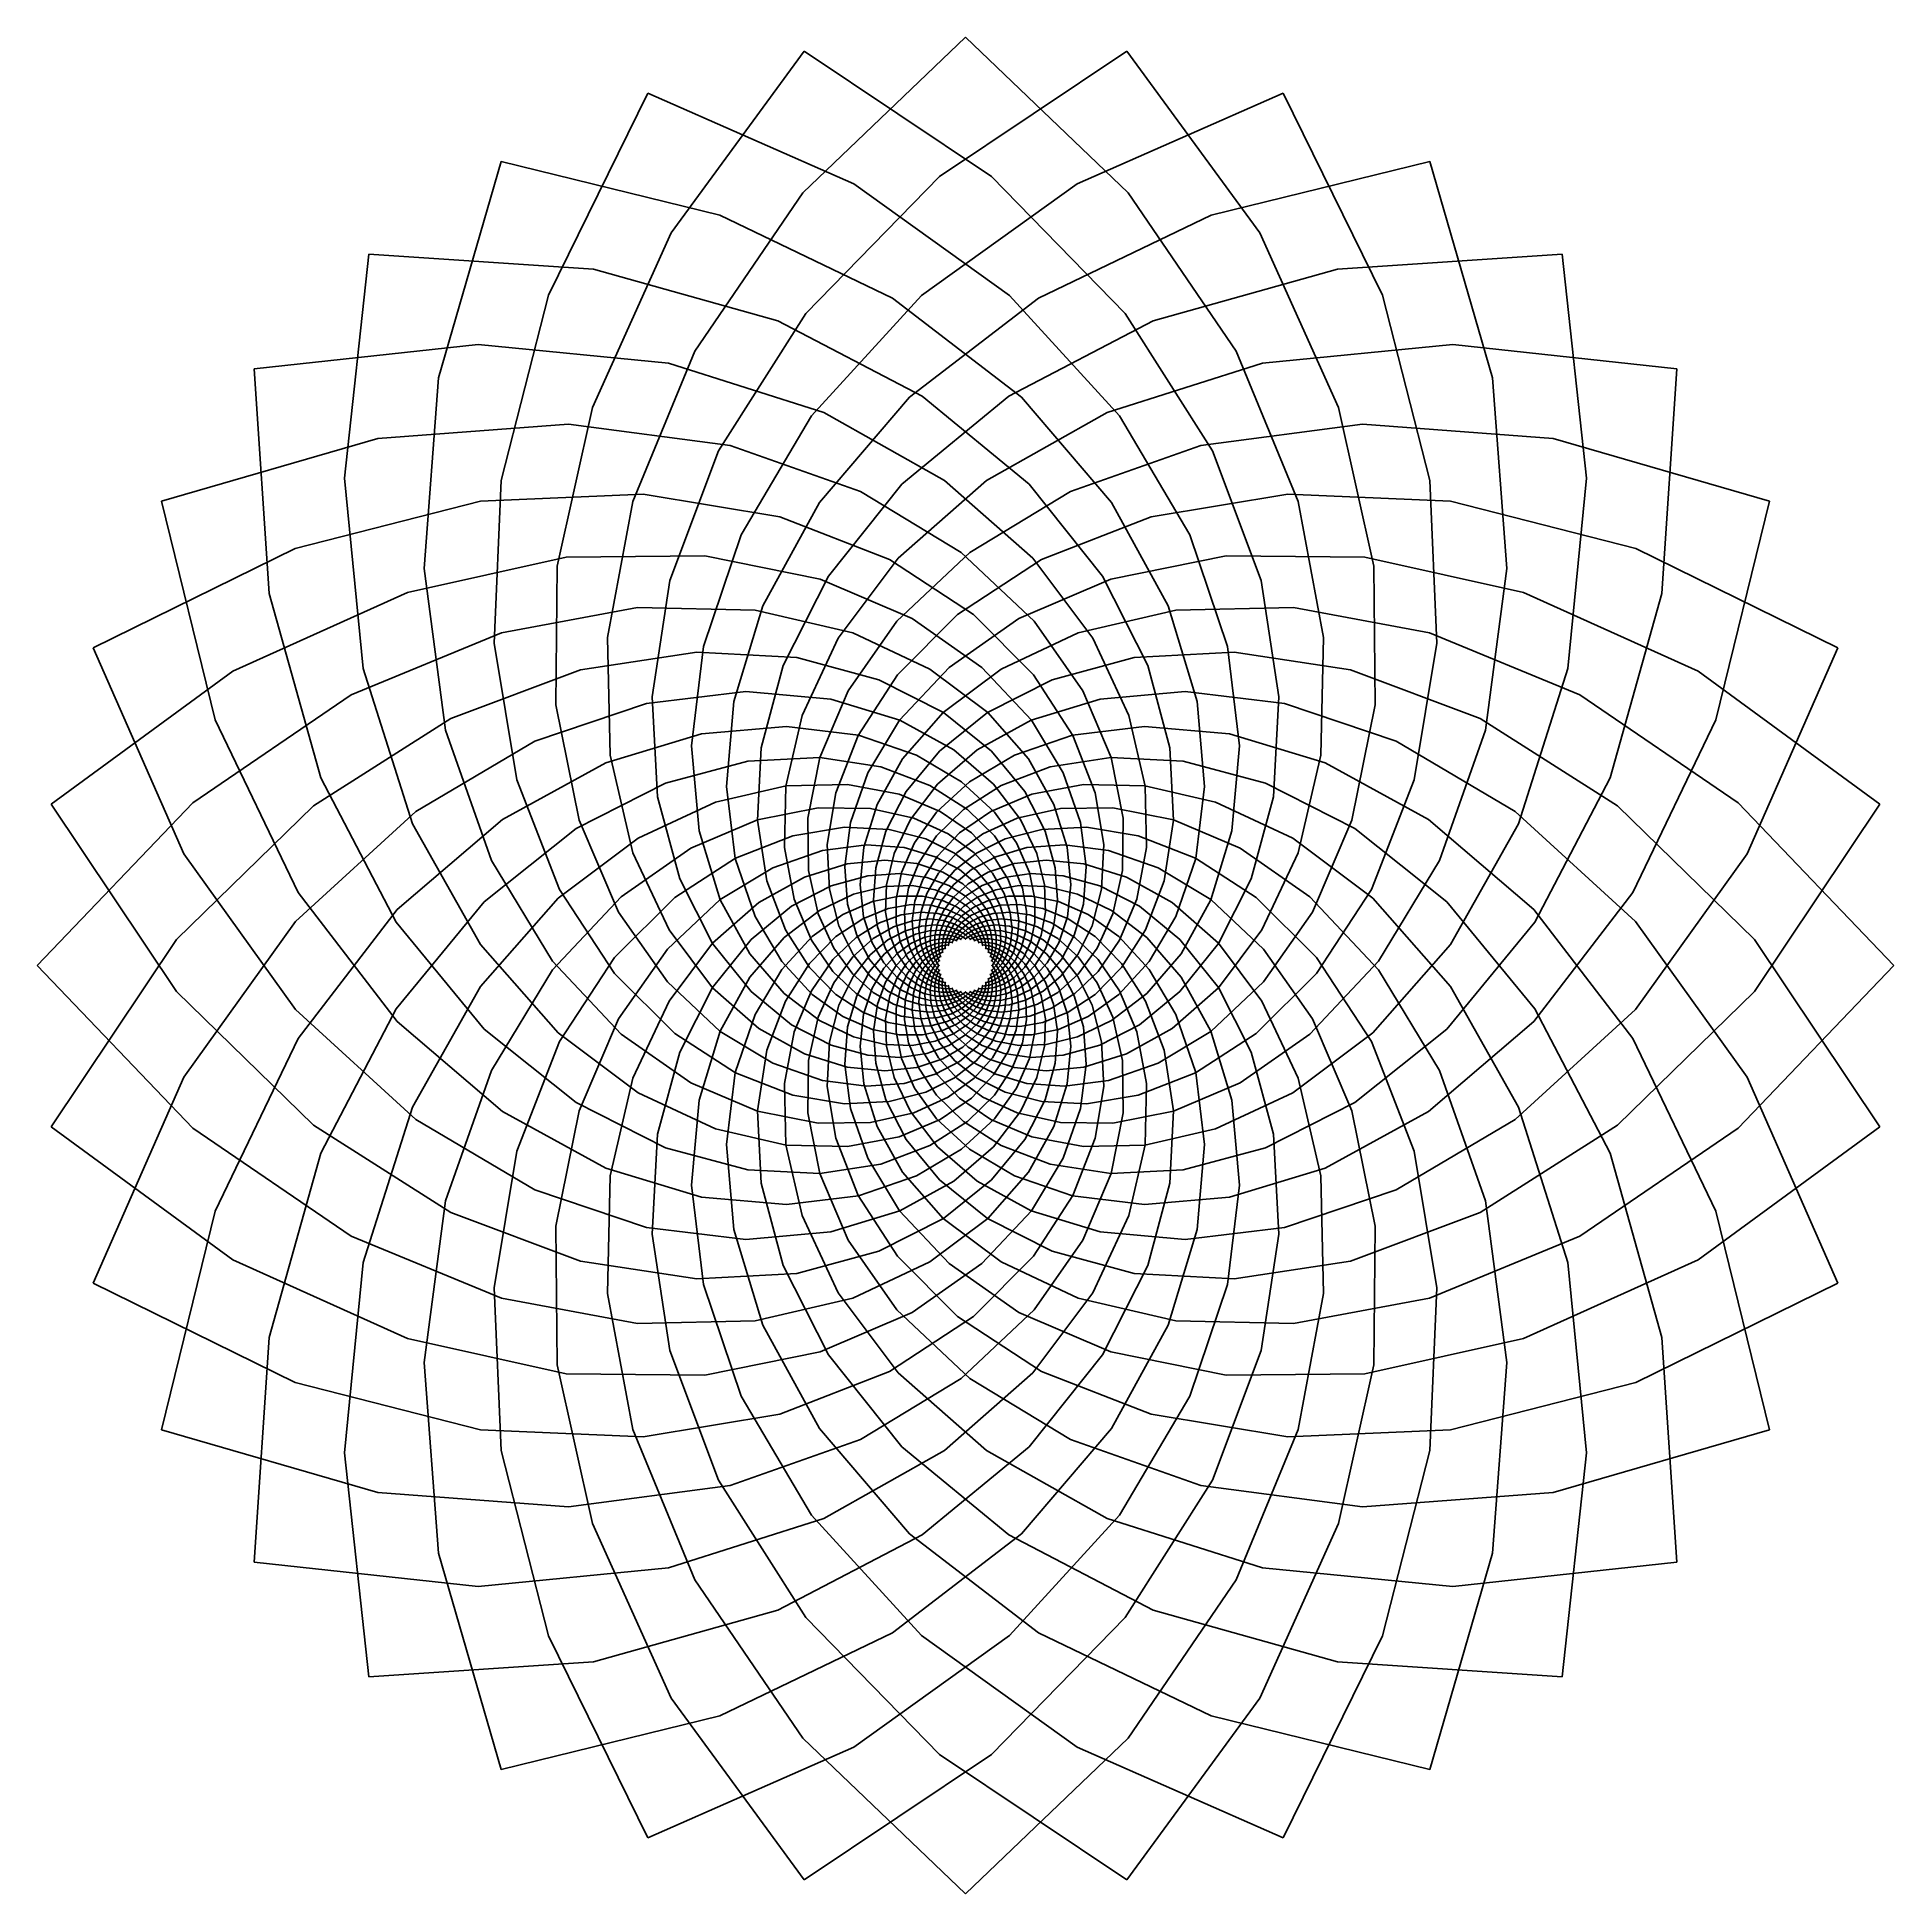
# Model space of a CAD drawing. Header units: metres. Extents: x 125 to 1075, y -75 to 875.
import ezdxf

# ---------------------------------------------------------------- set-up
doc = ezdxf.new("R2010")
doc.units = ezdxf.units.M

msp = doc.modelspace()

# ---------------------------------------------------------------- linework, layer by layer
for p, q in [((600, 875.2001), (516.80884, 795.45447)), ((600, 875.2001), (683.19116, 795.45447)), ((517.48236, 867.9807), (449.40277, 775.0006)), ((517.48236, 867.9807), (613.2574, 803.8926)), ((682.51764, 867.9807), (586.7427, 803.8926)), ((682.51764, 867.9807), (750.5972, 775.0006)), ((437.47202, 846.542), (386.5725, 743.1526)), ((437.47202, 846.542), (542.9207, 800.0587)), ((762.52795, 846.542), (657.0793, 800.0587)), ((762.52795, 846.542), (813.4275, 743.1526)), ((362.39996, 811.5353), (330.2271, 700.87805)), ((362.39996, 811.5353), (474.31842, 784.0692)), ((837.6, 811.53534), (725.6816, 784.0692)), ((837.6, 811.53534), (869.77295, 700.87805)), ((586.7427, 803.8926), (518.25977, 733.7926)), ((542.9207, 800.0587), (622.53595, 742.9155)), ((657.0793, 800.0587), (577.46405, 742.9155)), ((613.2574, 803.8926), (681.74023, 733.7926)), ((516.80884, 795.45447), (461.53912, 714.52747)), ((683.19116, 795.45447), (738.4609, 714.52747)), ((474.31842, 784.0692), (562.6469, 741.61926)), ((725.6816, 784.0692), (637.3531, 741.61926)), ((449.40277, 775.0006), (409.0255, 685.70557)), ((750.5972, 775.0006), (790.9745, 685.70557)), ((294.5473, 764.02435), (282.0786, 649.4614)), ((294.5473, 764.02435), (409.53485, 756.4099)), ((905.4527, 764.02435), (790.4651, 756.4099)), ((905.4527, 764.02435), (917.9214, 649.4614)), ((409.53485, 756.4099), (503.89282, 729.943)), ((790.4651, 756.4099), (696.1071, 729.943)), ((386.5725, 743.1526), (362.3146, 648.20276)), ((577.46405, 742.9155), (521.21326, 681.424)), ((562.6469, 741.61926), (628.72107, 690.8297)), ((637.3531, 741.61926), (571.27893, 690.8297)), ((622.53595, 742.9155), (678.78674, 681.42395)), ((813.4275, 743.1526), (837.6854, 648.2027)), ((518.25977, 733.7926), (473.5414, 663.46735)), ((681.74023, 733.7926), (726.4586, 663.46735)), ((503.89282, 729.943), (577.7827, 691.3987)), ((696.1071, 729.943), (622.2173, 691.3987)), ((235.97565, 705.4527), (350.5386, 717.9214)), ((350.5386, 717.9214), (448.05896, 708.2416)), ((461.53912, 714.52747), (429.71198, 637.5054)), ((738.4609, 714.52747), (770.288, 637.5054)), ((849.4614, 717.9214), (751.94104, 708.2416)), ((964.02435, 705.4527), (849.4614, 717.9214)), ((235.97565, 705.4527), (243.59003, 590.4651)), ((448.05896, 708.2416), (527.5194, 683.1137)), ((751.94104, 708.2416), (672.4806, 683.1137)), ((964.02435, 705.4527), (956.4099, 590.4651)), ((330.2271, 700.87805), (322.8256, 603.15826)), ((869.77295, 700.87805), (877.17444, 603.15826)), ((409.0255, 685.70557), (391.05664, 604.3269)), ((571.27893, 690.8297), (525.1845, 636.9961)), ((622.2173, 691.3987), (567.47504, 646.3872)), ((577.7827, 691.3987), (632.52496, 646.3872)), ((628.72107, 690.8297), (674.8155, 636.9961)), ((790.9745, 685.70557), (808.94336, 604.3269)), ((299.122, 669.77295), (396.84174, 677.17444)), ((396.84174, 677.17444), (479.45834, 666.22644)), ((521.21326, 681.424), (485.16718, 620.40405)), ((527.5194, 683.1137), (589.24615, 648.29193)), ((672.4806, 683.1137), (610.75385, 648.29193)), ((678.78674, 681.42395), (714.8328, 620.40405)), ((803.1583, 677.17444), (720.5417, 666.22644)), ((900.87805, 669.77295), (803.1583, 677.17444)), ((188.46469, 637.60004), (299.122, 669.77295)), ((479.45834, 666.22644), (546.2941, 642.6524)), ((720.5417, 666.22644), (653.70593, 642.6524)), ((1011.5353, 637.60004), (900.87805, 669.77295)), ((473.5414, 663.46735), (448.63898, 597.1151)), ((726.4586, 663.46735), (751.361, 597.1151)), ((282.0786, 649.4614), (291.75842, 551.94104)), ((362.3146, 648.20276), (358.74994, 564.94006)), ((567.47504, 646.3872), (529.7993, 599.34576)), ((610.75385, 648.29193), (565.4818, 608.50745)), ((589.24615, 648.29193), (634.5182, 608.50745)), ((632.52496, 646.3872), (670.2007, 599.34576)), ((837.6854, 648.2027), (841.25006, 564.94006)), ((917.9214, 649.4614), (908.2416, 551.94104)), ((188.46469, 637.60004), (215.93079, 525.6815)), ((256.84747, 613.4276), (351.7973, 637.6854)), ((351.7973, 637.6854), (435.05997, 641.2501)), ((429.71198, 637.5054), (416.70984, 567.8369)), ((435.05997, 641.2501), (504.9739, 629.6401)), ((525.1845, 636.9961), (496.24982, 584.1271)), ((546.2941, 642.6524), (597.7868, 611.3338)), ((653.70593, 642.6524), (602.2132, 611.3338)), ((674.8155, 636.9961), (703.75024, 584.1271)), ((764.94006, 641.25006), (695.0261, 629.6401)), ((848.2027, 637.6854), (764.94006, 641.25006)), ((770.288, 637.5054), (783.2902, 567.8369)), ((943.1526, 613.4275), (848.2027, 637.6854)), ((1011.5353, 637.60004), (984.0692, 525.6816)), ((504.9739, 629.6401), (561.12274, 607.7389)), ((695.0261, 629.6401), (638.87726, 607.7389)), ((485.16718, 620.40405), (465.85266, 563.3137)), ((714.8328, 620.40405), (734.14734, 563.3137)), ((153.45804, 562.528), (256.84747, 613.4276)), ((314.29443, 590.97455), (395.67316, 608.9434)), ((395.67316, 608.9434), (466.54102, 609.6502)), ((466.54102, 609.6502), (525.6399, 597.8319)), ((565.4818, 608.50745), (534.77203, 567.4739)), ((602.2132, 611.3338), (564.84454, 576.25635)), ((597.7868, 611.3338), (635.1555, 576.25635)), ((634.5182, 608.50745), (665.22797, 567.4739)), ((733.45905, 609.6502), (674.3601, 597.8319)), ((804.3269, 608.94336), (733.45905, 609.6502)), ((885.70557, 590.9745), (804.3269, 608.94336)), ((1046.542, 562.52795), (943.1526, 613.4275)), ((322.8256, 603.15826), (333.7735, 520.54156)), ((391.05664, 604.3269), (390.3498, 533.45905)), ((529.7993, 599.34576), (506.68143, 553.6029)), ((561.12274, 607.7389), (604.01483, 579.6833)), ((638.87726, 607.7389), (595.98517, 579.6833)), ((670.2007, 599.34576), (693.31854, 553.6029)), ((808.94336, 604.3269), (809.6502, 533.45905)), ((877.17444, 603.15826), (866.22644, 520.5416)), ((224.99936, 550.5973), (314.29443, 590.97455)), ((243.59003, 590.4651), (270.057, 496.10706)), ((448.63898, 597.1151), (439.5315, 537.53815)), ((525.6399, 597.8319), (572.7522, 577.65063)), ((674.3601, 597.8319), (627.24786, 577.65063)), ((751.361, 597.1151), (760.4685, 537.53815)), ((975.0006, 550.5973), (885.70557, 590.9745)), ((956.4099, 590.4651), (929.943, 496.10712)), ((362.4947, 570.28815), (432.1632, 583.2903)), ((432.1632, 583.2903), (492.4165, 581.91394)), ((496.24982, 584.1271), (481.42633, 535.06476)), ((492.4165, 581.91394), (542.31744, 570.2202)), ((707.58356, 581.9139), (657.6826, 570.2202)), ((703.75024, 584.1271), (718.5737, 535.0647)), ((767.83685, 583.2902), (707.58356, 581.9139)), ((837.5054, 570.2881), (767.83685, 583.2902)), ((285.47256, 538.461), (362.4947, 570.28815)), ((564.84454, 576.25635), (539.8877, 540.52344)), ((595.98517, 579.6833), (565.2026, 548.8269)), ((572.7522, 577.65063), (608.4253, 552.6084)), ((627.24786, 577.65063), (591.57477, 552.6084)), ((604.01483, 579.6833), (634.7974, 548.8269)), ((635.1555, 576.25635), (660.1123, 540.52344)), ((914.52747, 538.46094), (837.5054, 570.2881)), ((153.45804, 562.528), (199.94128, 457.07925)), ((358.74994, 564.94006), (370.35992, 495.0261)), ((416.70984, 567.8369), (418.08615, 507.5836)), ((465.85266, 563.3137), (459.77393, 512.4226)), ((534.77203, 567.4739), (516.3993, 527.95013)), ((542.31744, 570.2202), (581.7971, 551.753)), ((657.6826, 570.2202), (618.2029, 551.753)), ((665.22797, 567.4739), (683.6007, 527.95013)), ((734.14734, 563.3137), (740.2261, 512.42267)), ((783.2902, 567.8369), (781.9139, 507.58356)), ((841.25006, 564.94006), (829.6401, 495.02612)), ((1046.542, 562.52795), (1000.0587, 457.07925)), ((291.75842, 551.94104), (316.88626, 472.48056)), ((336.5327, 526.45874), (402.885, 551.36115)), ((402.885, 551.36115), (462.4619, 560.46857)), ((462.4619, 560.46857), (513.6354, 557.61774)), ((506.68143, 553.6029), (495.4511, 511.4892)), ((513.6354, 557.61774), (555.72205, 546.2866)), ((591.57477, 552.6084), (566.27216, 525.5235)), ((581.7971, 551.753), (611.4186, 529.47327)), ((618.2029, 551.753), (588.5815, 529.47327)), ((608.4253, 552.6084), (633.72784, 525.5235)), ((686.3646, 557.61774), (644.27795, 546.2866)), ((737.5381, 560.4685), (686.3646, 557.61774)), ((693.31854, 553.6029), (704.5489, 511.4892)), ((797.11505, 551.3611), (737.5381, 560.4685)), ((863.4673, 526.45874), (797.11505, 551.3611)), ((908.2416, 551.94104), (883.1137, 472.4806)), ((132.01932, 482.51767), (224.99936, 550.5973)), ((565.2026, 548.8269), (544.9876, 517.75977)), ((555.72205, 546.2866), (588.76227, 529.48914)), ((644.27795, 546.2866), (611.2376, 529.48914)), ((634.7974, 548.8269), (655.0124, 517.75977)), ((1067.9807, 482.51764), (975.0006, 550.5973)), ((204.54553, 483.1912), (285.47256, 538.461)), ((379.596, 514.83295), (436.68637, 534.14746)), ((390.3498, 533.45905), (402.16812, 474.3601)), ((436.68637, 534.14746), (487.57742, 540.22614)), ((439.5315, 537.53815), (442.3823, 486.3647)), ((481.42633, 535.06476), (477.67953, 491.6407)), ((487.57742, 540.22614), (530.9924, 536.3754)), ((539.8877, 540.52344), (525.37463, 506.4179)), ((530.9924, 536.3754), (566.4475, 525.5705)), ((669.0076, 536.3754), (633.5525, 525.5705)), ((660.1123, 540.52344), (674.62537, 506.4179)), ((712.4226, 540.22614), (669.0076, 536.3754)), ((763.31366, 534.1474), (712.4226, 540.22614)), ((718.5737, 535.0647), (722.32043, 491.6407)), ((760.4685, 537.53815), (757.6177, 486.36472)), ((820.404, 514.83295), (763.31366, 534.1474)), ((809.6502, 533.45905), (797.8319, 474.3601)), ((995.45447, 483.19116), (914.52747, 538.46094)), ((215.93079, 525.6815), (258.38077, 437.35297)), ((266.20746, 481.74036), (336.5327, 526.45874)), ((516.3993, 527.95013), (508.02908, 491.84262)), ((566.27216, 525.5235), (549.95734, 498.55423)), ((566.4475, 525.5705), (594.06116, 510.37177)), ((588.5815, 529.47327), (567.83136, 505.74677)), ((611.2376, 529.48914), (586.68274, 509.72626)), ((588.76227, 529.48914), (613.31726, 509.72626)), ((633.5525, 525.5705), (605.9388, 510.3718)), ((611.4186, 529.47327), (632.16864, 505.74677)), ((633.72784, 525.5235), (650.04266, 498.5542)), ((683.6007, 527.95013), (691.97095, 491.84262)), ((933.79254, 481.74026), (863.4673, 526.45874)), ((984.0692, 525.6816), (941.61926, 437.35306)), ((318.57605, 478.78693), (379.596, 514.83295)), ((333.7735, 520.54156), (357.34753, 453.7058)), ((415.87302, 503.75034), (464.93536, 518.5738)), ((464.93536, 518.5738), (508.35938, 522.3205)), ((508.35938, 522.3205), (545.15216, 517.8364)), ((544.9876, 517.75977), (533.6038, 488.36713)), ((545.15216, 517.8364), (574.98553, 507.66373)), ((654.8478, 517.8365), (625.01447, 507.66373)), ((691.6406, 522.32056), (654.8478, 517.8365)), ((655.0124, 517.75977), (666.3962, 488.36713)), ((735.06464, 518.5738), (691.6406, 522.32056)), ((784.127, 503.7503), (735.06464, 518.5738)), ((881.42395, 478.78693), (820.404, 514.83295)), ((866.22644, 520.5416), (842.65247, 453.70587)), ((363.0039, 474.8156), (415.87302, 503.75034)), ((418.08615, 507.5836), (429.7798, 457.6826)), ((446.39716, 493.3187), (488.5109, 504.54898)), ((459.77393, 512.4226), (463.62463, 469.00772)), ((488.5109, 504.54898), (525.5233, 506.52203)), ((495.4511, 511.4892), (493.47803, 474.47675)), ((525.37463, 506.4179), (519.26776, 475.4951)), ((525.5233, 506.52203), (556.67, 501.68436)), ((567.83136, 505.74677), (554.71716, 482.3693)), ((586.68274, 509.72626), (569.70825, 488.98117)), ((574.98553, 507.66373), (598.03156, 493.97534)), ((605.9388, 510.3718), (585.6199, 492.88947)), ((594.06116, 510.37177), (614.38007, 492.88947)), ((625.01447, 507.66373), (601.96844, 493.97534)), ((613.31726, 509.72626), (630.2917, 488.9812)), ((632.16864, 505.74677), (645.2829, 482.36926)), ((674.4767, 506.52203), (643.33, 501.6844)), ((711.48914, 504.54898), (674.4767, 506.52203)), ((674.62537, 506.4179), (680.73224, 475.4951)), ((704.5489, 511.4892), (706.522, 474.47675)), ((753.6028, 493.3187), (711.48914, 504.54898)), ((740.2261, 512.42267), (736.37537, 469.00772)), ((781.9139, 507.58356), (770.2202, 457.6826)), ((836.9961, 474.8156), (784.127, 503.7503)), ((270.057, 496.10706), (308.6013, 422.21722)), ((370.35992, 495.0261), (392.26114, 438.87726)), ((549.95734, 498.55423), (541.1018, 473.25464)), ((556.67, 501.68436), (581.7428, 492.2058)), ((643.33, 501.6844), (618.2572, 492.2058)), ((650.04266, 498.5542), (658.8982, 473.2546)), ((829.6401, 495.02612), (807.7389, 438.87726)), ((929.943, 496.10712), (891.3987, 422.2173)), ((400.65427, 470.2008), (446.39716, 493.3187)), ((442.3823, 486.3647), (453.71338, 444.278)), ((472.04993, 483.60077), (508.15747, 491.971)), ((477.67953, 491.6407), (482.16357, 454.84793)), ((508.02908, 491.84262), (507.38467, 460.32913)), ((508.15747, 491.971), (539.67096, 492.61536)), ((533.6038, 488.36713), (529.27606, 461.91415)), ((539.67096, 492.61536), (566.0088, 487.63467)), ((569.70825, 488.98117), (559.2142, 468.7458)), ((566.0088, 487.63467), (587.0549, 478.87897)), ((585.6199, 492.88947), (571.77136, 474.78378)), ((581.7428, 492.2058), (600.94867, 479.92853)), ((601.96844, 493.97534), (585.1863, 478.5495)), ((598.03156, 493.97534), (614.8137, 478.5495)), ((618.2572, 492.2058), (599.0513, 479.92853)), ((633.9912, 487.63467), (612.9451, 478.87897)), ((614.38007, 492.88947), (628.22864, 474.78378)), ((630.2917, 488.9812), (640.7858, 468.7458)), ((660.32904, 492.6154), (633.9912, 487.63467)), ((691.8426, 491.97098), (660.32904, 492.6154)), ((666.3962, 488.36713), (670.72394, 461.91415)), ((727.9501, 483.60077), (691.8426, 491.97098)), ((691.97095, 491.84262), (692.6153, 460.32913)), ((722.32043, 491.6407), (717.8364, 454.84793)), ((757.6177, 486.36472), (746.2866, 444.278)), ((799.34576, 470.20078), (753.6028, 493.3187)), ((124.79996, 399.99997), (204.54553, 483.1912)), ((132.01932, 482.51767), (196.10739, 386.74265)), ((196.10739, 413.2574), (266.20746, 481.74036)), ((257.08444, 422.53607), (318.57605, 478.78693)), ((432.52612, 465.22812), (472.04993, 483.60077)), ((493.58215, 474.62546), (524.505, 480.7323)), ((519.26776, 475.4951), (519.59924, 448.69244)), ((524.505, 480.7323), (551.3076, 480.40082)), ((554.71716, 482.3693), (547.89624, 460.61902)), ((551.3076, 480.40082), (573.5543, 475.43274)), ((573.5543, 475.43274), (591.198, 467.40375)), ((585.1863, 478.5495), (573.92084, 462.77435)), ((599.0513, 479.92853), (585.2177, 466.34924)), ((587.0549, 478.87897), (603.0362, 467.90817)), ((612.9451, 478.87897), (596.96375, 467.90817)), ((600.94867, 479.92853), (614.7822, 466.34924)), ((626.4457, 475.43274), (608.802, 467.40375)), ((614.8137, 478.5495), (626.07904, 462.77435)), ((648.6924, 480.40082), (626.4457, 475.43274)), ((645.2829, 482.36926), (652.10376, 460.61902)), ((675.495, 480.7323), (648.6924, 480.40082)), ((706.41785, 474.62543), (675.495, 480.7323)), ((680.73224, 475.4951), (680.40076, 448.69244)), ((767.4739, 465.22812), (727.9501, 483.60077)), ((942.9155, 422.53598), (881.42395, 478.78693)), ((1003.8926, 413.25742), (933.79254, 481.74026)), ((1075.2001, 400), (995.45447, 483.19116)), ((1067.9807, 482.51764), (1003.8926, 386.74265)), ((309.1703, 428.72116), (363.0039, 474.8156)), ((316.88626, 472.48056), (351.70807, 410.75375)), ((353.61282, 432.5251), (400.65427, 470.2008)), ((402.16812, 474.3601), (422.34933, 427.2478)), ((459.47662, 460.1124), (493.58215, 474.62546)), ((463.62463, 469.00772), (474.42953, 433.55255)), ((482.2403, 455.01248), (511.63293, 466.39624)), ((493.47803, 474.47675), (498.31567, 443.33008)), ((511.63293, 466.39624), (538.08594, 470.724)), ((538.08594, 470.724), (560.85736, 469.6945)), ((541.1018, 473.25464), (538.16144, 450.65036)), ((559.2142, 468.7458), (554.02356, 450.069)), ((560.85736, 469.6945), (579.6272, 464.85126)), ((571.77136, 474.78378), (563.41644, 457.29205)), ((585.2177, 466.34924), (576.08295, 452.62698)), ((596.96375, 467.90817), (585.5849, 455.98062)), ((591.198, 467.40375), (604.47516, 457.63333)), ((608.802, 467.40375), (595.52484, 457.63333)), ((603.0362, 467.90817), (614.4151, 455.98065)), ((614.7822, 466.34924), (623.917, 452.627)), ((639.14264, 469.6945), (620.3728, 464.85126)), ((628.22864, 474.78378), (636.5835, 457.2921)), ((661.91406, 470.724), (639.14264, 469.6945)), ((640.7858, 468.7458), (645.9764, 450.06903)), ((658.8982, 473.2546), (661.8386, 450.65036)), ((688.36707, 466.39624), (661.91406, 470.724)), ((717.7597, 455.01245), (688.36707, 466.39624)), ((706.522, 474.47675), (701.6843, 443.3301)), ((740.5234, 460.1124), (706.41785, 474.62543)), ((736.37537, 469.00772), (725.57043, 433.55258)), ((797.8319, 474.3601), (777.65063, 427.24783)), ((846.3872, 432.5251), (799.34576, 470.20078)), ((890.8297, 428.72122), (836.9961, 474.8156)), ((883.1137, 472.4806), (848.29193, 410.7538)), ((199.94128, 457.07925), (257.08444, 377.46396)), ((391.49252, 434.5183), (432.52612, 465.22812)), ((423.74368, 435.15558), (459.47662, 460.1124)), ((429.7798, 457.6826), (448.247, 418.20288)), ((501.44583, 450.04276), (526.7454, 458.8983)), ((507.38467, 460.32913), (512.36536, 433.99124)), ((526.7454, 458.8983), (549.34973, 461.83862)), ((529.27606, 461.91415), (530.30554, 439.1427)), ((547.89624, 460.61902), (546.0277, 441.32468)), ((549.34973, 461.83862), (568.67535, 460.3283)), ((563.41644, 457.29205), (559.5258, 441.27307)), ((573.92084, 462.77435), (567.30774, 447.67432)), ((568.67535, 460.3283), (584.4935, 455.6882)), ((579.6272, 464.85126), (594.39923, 457.53485)), ((595.52484, 457.63333), (586.1862, 447.17813)), ((594.39923, 457.53485), (605.4115, 448.86014)), ((605.6007, 457.53485), (594.58844, 448.86014)), ((604.47516, 457.63333), (613.8138, 447.17816)), ((620.3728, 464.85126), (605.6007, 457.53485)), ((631.3246, 460.32834), (615.5065, 455.6882)), ((626.07904, 462.77435), (632.69226, 447.67435)), ((650.6503, 461.83862), (631.3246, 460.32834)), ((636.5835, 457.2921), (640.4741, 441.27313)), ((673.2546, 458.8983), (650.6503, 461.83862)), ((652.10376, 460.61902), (653.9723, 441.32468)), ((670.72394, 461.91415), (669.69446, 439.1427)), ((698.55414, 450.04276), (673.2546, 458.8983)), ((692.6153, 460.32913), (687.63464, 433.99124)), ((776.25635, 435.15555), (740.5234, 460.1124)), ((770.2202, 457.6826), (751.753, 418.2029)), ((808.50745, 434.51825), (767.4739, 465.22812)), ((1000.0587, 457.07925), (942.9155, 377.46402)), ((357.34753, 453.7058), (388.6662, 402.21307)), ((451.1731, 434.79752), (482.2403, 455.01248)), ((474.47653, 433.72797), (501.44583, 450.04276)), ((482.16357, 454.84793), (492.33627, 425.01453)), ((517.63074, 445.28296), (539.38104, 452.10382)), ((519.59924, 448.69244), (524.5673, 426.44574)), ((538.16144, 450.65036), (539.6717, 431.32468)), ((539.38104, 452.10382), (558.67535, 453.97235)), ((549.93097, 445.97644), (566.3822, 447.02628)), ((554.02356, 450.069), (552.9737, 433.6178)), ((558.67535, 453.97235), (575.05896, 452.1495)), ((567.30774, 447.67432), (564.4478, 433.95056)), ((566.3822, 447.02628), (580.2565, 445.0199)), ((576.08295, 452.62698), (570.8834, 439.60837)), ((575.05896, 452.1495), (588.374, 447.76437)), ((585.5849, 455.98062), (578.2037, 444.06265)), ((586.1862, 447.17813), (580.2451, 436.84265)), ((584.4935, 455.6882), (596.84485, 449.05756)), ((594.58844, 448.86014), (586.9429, 439.71332)), ((588.374, 447.76437), (598.6869, 441.78412)), ((603.15515, 449.05756), (594.03735, 441.37732)), ((596.84485, 449.05756), (605.9626, 441.37732)), ((611.626, 447.76437), (601.31305, 441.78412)), ((615.5065, 455.6882), (603.15515, 449.05756)), ((605.4115, 448.86014), (613.0571, 439.71332)), ((624.94104, 452.1495), (611.626, 447.76437)), ((613.8138, 447.17816), (619.7549, 436.84265)), ((614.4151, 455.98065), (621.7963, 444.06268)), ((633.6178, 447.02628), (619.7435, 445.0199)), ((623.917, 452.627), (629.1166, 439.6084)), ((641.32465, 453.97235), (624.94104, 452.1495)), ((632.69226, 447.67435), (635.5521, 433.95062)), ((650.06903, 445.97644), (633.6178, 447.02628)), ((660.61896, 452.10382), (641.32465, 453.97235)), ((645.9764, 450.06903), (647.02625, 433.61783)), ((661.8386, 450.65036), (660.3283, 431.32468)), ((682.36926, 445.28296), (660.61896, 452.10382)), ((680.40076, 448.69244), (675.4327, 426.44574)), ((725.5235, 433.72794), (698.55414, 450.04276)), ((717.8364, 454.84793), (707.6637, 425.01453)), ((748.8269, 434.79755), (717.7597, 455.01245)), ((842.65247, 453.70587), (811.3338, 402.21317)), ((258.38077, 437.35297), (309.1703, 371.27887)), ((392.26114, 438.87726), (420.3167, 395.98514)), ((453.71338, 444.278), (470.5109, 411.23773)), ((494.25327, 432.16873), (517.63074, 445.28296)), ((498.31567, 443.33008), (507.7942, 418.25723)), ((511.01883, 430.29175), (531.2542, 440.7859)), ((530.30554, 439.1427), (535.14874, 420.3729)), ((531.2542, 440.7859), (549.93097, 445.97644)), ((542.70795, 436.58356), (558.7269, 440.47418)), ((546.0277, 441.32468), (547.8505, 424.9411)), ((558.7269, 440.47418), (572.7388, 440.9075)), ((559.5258, 441.27307), (559.09247, 427.26123)), ((570.8834, 439.60837), (568.8356, 427.86417)), ((572.7388, 440.9075), (584.4751, 438.81512)), ((578.2037, 444.06265), (574.1476, 432.8525)), ((580.2565, 445.0199), (591.4511, 440.9213)), ((586.9429, 439.71332), (582.18164, 430.76297)), ((584.4751, 438.81512), (593.8756, 435.01926)), ((594.03735, 441.37732), (587.79425, 433.38977)), ((591.4511, 440.9213), (600.0497, 435.55072)), ((601.31305, 441.78412), (593.7778, 435.00198)), ((598.6869, 441.78412), (606.2222, 435.002)), ((608.5488, 440.9213), (599.9503, 435.55072)), ((605.9626, 441.37732), (612.20575, 433.38977)), ((615.5249, 438.81512), (606.1244, 435.01926)), ((619.7435, 445.0199), (608.5488, 440.9213)), ((613.0571, 439.71332), (617.81836, 430.763)), ((627.2612, 440.9075), (615.5249, 438.81512)), ((621.7963, 444.06268), (625.8524, 432.85254)), ((641.2731, 440.47418), (627.2612, 440.9075)), ((629.1166, 439.6084), (631.1644, 427.8642)), ((640.4741, 441.27313), (640.9075, 427.26126)), ((657.29205, 436.58356), (641.2731, 440.47418)), ((668.7458, 440.7859), (650.06903, 445.97644)), ((653.9723, 441.32468), (652.1495, 424.9411)), ((669.69446, 439.1427), (664.85126, 420.3729)), ((688.98114, 430.29175), (668.7458, 440.7859)), ((705.74677, 432.1687), (682.36926, 445.28296)), ((701.6843, 443.3301), (692.2058, 418.25726)), ((746.2866, 444.278), (729.48914, 411.23776)), ((807.7389, 438.87726), (779.6833, 395.98517)), ((941.61926, 437.35306), (890.8297, 371.2789)), ((258.38077, 362.64703), (309.1703, 428.72116)), ((308.6013, 377.78278), (353.61282, 432.5251)), ((351.70807, 389.24628), (391.49252, 434.5183)), ((388.6662, 397.78696), (423.74368, 435.15558)), ((420.3167, 404.01492), (451.1731, 434.79752)), ((447.3916, 408.42535), (474.47653, 433.72797)), ((470.52673, 411.41864), (494.25327, 432.16873)), ((474.42953, 433.55255), (489.62823, 405.93884)), ((490.27374, 413.3173), (511.01883, 430.29175)), ((507.11053, 414.38013), (525.21625, 428.2287)), ((512.36536, 433.99124), (521.12103, 412.9452)), ((525.21625, 428.2287), (542.70795, 436.58356)), ((537.22565, 426.0791), (552.3257, 432.6923)), ((539.6717, 431.32468), (544.3118, 415.50653)), ((547.373, 423.91705), (560.39166, 429.1166)), ((552.3257, 432.6923), (566.04944, 435.5522)), ((552.9737, 433.6178), (554.9801, 419.74356)), ((560.39166, 429.1166), (572.1358, 431.16446)), ((564.4478, 433.95056), (564.47046, 422.0292)), ((566.04944, 435.5522), (577.97076, 435.52957)), ((568.8356, 427.86417), (569.1873, 417.73233)), ((572.1358, 431.16446), (582.2677, 430.81265)), ((574.1476, 432.8525), (572.7346, 422.8135)), ((580.2451, 436.84265), (577.1104, 427.2015)), ((577.97076, 435.52957), (587.88763, 433.42374)), ((582.18164, 430.76297), (579.78625, 422.4811)), ((582.2677, 430.81265), (590.63763, 428.74615)), ((587.79425, 433.38977), (583.9972, 425.64966)), ((588.6943, 428.03885), (585.6829, 421.35425)), ((587.88763, 433.42374), (595.7716, 429.9352)), ((593.7778, 435.00198), (588.6943, 428.03885)), ((593.7349, 429.57608), (589.6086, 423.516)), ((590.63763, 428.74615), (597.2413, 425.56116)), ((599.9503, 435.55072), (593.7349, 429.57608)), ((598.96594, 430.21466), (593.85, 424.96317)), ((593.8756, 435.01926), (601.034, 430.21466)), ((595.7716, 429.9352), (601.7218, 425.6519)), ((604.2284, 429.9352), (598.2782, 425.6519)), ((606.1244, 435.01926), (598.96594, 430.21466)), ((600.0497, 435.55072), (606.265, 429.57608)), ((601.034, 430.21466), (606.15, 424.96317)), ((609.36237, 428.74615), (602.7587, 425.56116)), ((612.11237, 433.42374), (604.2284, 429.9352)), ((606.2222, 435.002), (611.30566, 428.03885)), ((606.265, 429.57608), (610.3914, 423.516)), ((617.7323, 430.81265), (609.36237, 428.74615)), ((611.30566, 428.03885), (614.3171, 421.35428)), ((622.0292, 435.52957), (612.11237, 433.42374)), ((612.20575, 433.38977), (616.0028, 425.64966)), ((627.8642, 431.16446), (617.7323, 430.81265)), ((617.81836, 430.763), (620.21375, 422.48114)), ((619.7549, 436.84265), (622.8896, 427.2015)), ((633.95056, 435.55215), (622.0292, 435.52957)), ((625.8524, 432.85254), (627.2653, 422.8135)), ((639.60834, 429.11658), (627.8642, 431.16446)), ((631.1644, 427.8642), (630.8126, 417.73236)), ((647.6743, 432.6923), (633.95056, 435.55215)), ((635.5521, 433.95062), (635.52954, 422.02924)), ((652.627, 423.91705), (639.60834, 429.11658)), ((647.02625, 433.61783), (645.0199, 419.7436)), ((662.77435, 426.0791), (647.6743, 432.6923)), ((660.3283, 431.32468), (655.6882, 415.50653)), ((674.78375, 428.22867), (657.29205, 436.58356)), ((692.88947, 414.38013), (674.78375, 428.22867)), ((687.63464, 433.99124), (678.87897, 412.9452)), ((709.72626, 413.31726), (688.98114, 430.29175)), ((729.47327, 411.4186), (705.74677, 432.1687)), ((725.57043, 433.55258), (710.37177, 405.9389)), ((752.6084, 408.42535), (725.5235, 433.72794)), ((779.6833, 404.0149), (748.8269, 434.79755)), ((811.3338, 397.7869), (776.25635, 435.15555)), ((848.29193, 389.24628), (808.50745, 434.51825)), ((891.3987, 377.7827), (846.3872, 432.5251)), ((941.61926, 362.64697), (890.8297, 428.72122)), ((199.94128, 342.92078), (257.08444, 422.53607)), ((308.6013, 422.21722), (353.6128, 367.47495)), ((422.34933, 427.2478), (447.3916, 391.57468)), ((448.247, 418.20288), (470.5267, 388.58145)), ((492.33627, 425.01453), (506.02466, 401.9685)), ((507.7942, 418.25723), (520.0715, 399.05133)), ((521.4505, 414.81378), (537.22565, 426.0791)), ((524.5673, 426.44574), (532.59625, 408.80206)), ((533.65076, 414.78226), (547.373, 423.91705)), ((535.14874, 420.3729), (542.46515, 405.6008)), ((544.01935, 414.41513), (555.9373, 421.79633)), ((547.8505, 424.9411), (552.23566, 411.62604)), ((552.82184, 413.8138), (563.15735, 419.7549)), ((554.9801, 419.74356), (559.0787, 408.54886)), ((555.9373, 421.79633), (567.14746, 425.85245)), ((559.09247, 427.26123), (561.1849, 415.5249)), ((563.15735, 419.7549), (572.7985, 422.88962)), ((564.47046, 422.0292), (566.5763, 412.1124)), ((567.14746, 425.85245), (577.1865, 427.26538)), ((569.237, 417.8184), (577.5189, 420.21375)), ((572.7346, 422.8135), (573.3163, 414.21185)), ((572.7985, 422.88962), (581.3705, 423.81046)), ((577.1104, 427.2015), (576.1896, 418.62952)), ((576.1896, 418.62952), (576.9239, 411.33478)), ((577.1865, 427.26538), (585.78815, 426.6837)), ((577.5189, 420.21375), (584.83026, 420.75723)), ((579.78625, 422.4811), (579.24274, 415.1697)), ((581.3705, 423.81046), (588.6652, 423.07608)), ((582.19226, 418.5437), (581.9343, 412.31427)), ((583.9972, 425.64966), (582.19226, 418.5437)), ((585.6829, 421.35425), (584.3471, 415.26428)), ((584.83026, 420.75723), (591.0099, 419.92957)), ((585.78815, 426.6837), (592.84454, 424.6938)), ((589.6086, 423.516), (587.23553, 417.75046)), ((590.5118, 419.69733), (588.65576, 414.73077)), ((588.6652, 423.07608), (594.6072, 421.18793)), ((593.85, 424.96317), (590.5118, 419.69733)), ((591.0099, 419.92957), (596.0075, 418.15897)), ((594.07635, 421.0457), (591.38605, 416.47687)), ((592.84454, 424.6938), (598.36835, 421.80246)), ((598.2782, 425.6519), (594.07635, 421.0457)), ((597.8209, 421.75458), (594.3781, 417.72235)), ((594.6072, 421.18793), (599.22144, 418.57635)), ((597.54095, 418.42935), (594.7273, 414.90613)), ((597.2413, 425.56116), (602.1791, 421.75458)), ((600.77856, 418.57635), (597.3958, 415.59528)), ((601.63165, 421.80246), (597.54095, 418.42935)), ((602.7587, 425.56116), (597.8209, 421.75458)), ((598.36835, 421.80246), (602.45905, 418.42935)), ((599.22144, 418.57635), (602.6042, 415.59528)), ((605.3928, 421.18793), (600.77856, 418.57635)), ((607.15546, 424.6938), (601.63165, 421.80246)), ((601.7218, 425.6519), (605.92365, 421.0457)), ((602.1791, 421.75458), (605.6219, 417.72235)), ((602.45905, 418.42935), (605.2727, 414.90613)), ((608.9901, 419.92957), (603.9925, 418.15897)), ((611.3348, 423.07608), (605.3928, 421.18793)), ((605.92365, 421.0457), (608.61395, 416.4769)), ((606.15, 424.96317), (609.48816, 419.69733)), ((614.21185, 426.6837), (607.15546, 424.6938)), ((615.16974, 420.75723), (608.9901, 419.92957)), ((609.48816, 419.69733), (611.34424, 414.73077)), ((610.3914, 423.516), (612.7644, 417.7505)), ((618.6295, 423.81046), (611.3348, 423.07608)), ((622.8135, 427.26538), (614.21185, 426.6837)), ((614.3171, 421.35428), (615.65283, 415.26428)), ((622.48114, 420.21375), (615.16974, 420.75723)), ((616.0028, 425.64966), (617.8077, 418.54373)), ((617.8077, 418.54373), (618.0657, 412.3143)), ((627.2015, 422.88962), (618.6295, 423.81046)), ((620.21375, 422.48114), (620.7572, 415.16974)), ((630.763, 417.8184), (622.48114, 420.21375)), ((632.8525, 425.85245), (622.8135, 427.26538)), ((622.8896, 427.2015), (623.8104, 418.62952)), ((623.8104, 418.62952), (623.07605, 411.3348)), ((627.2653, 422.8135), (626.68365, 414.21185)), ((636.84265, 419.75488), (627.2015, 422.88962)), ((644.0627, 421.79633), (632.8525, 425.85245)), ((635.52954, 422.02924), (633.4237, 412.1124)), ((647.17816, 413.81378), (636.84265, 419.75488)), ((640.9075, 427.26126), (638.8151, 415.52493)), ((645.0199, 419.7436), (640.9213, 408.5489)), ((655.98065, 414.41513), (644.0627, 421.79633)), ((652.1495, 424.9411), (647.76434, 411.62604)), ((666.34924, 414.78226), (652.627, 423.91705)), ((664.85126, 420.3729), (657.53485, 405.6008)), ((678.5495, 414.81375), (662.77435, 426.0791)), ((675.4327, 426.44574), (667.4037, 408.80206)), ((692.2058, 418.25726), (679.9285, 399.05136)), ((707.6637, 425.01453), (693.97534, 401.9685)), ((751.753, 418.2029), (729.47327, 388.58148)), ((777.65063, 427.24783), (752.6084, 391.57474)), ((891.3987, 422.2173), (846.3872, 367.475)), ((1000.0587, 342.92078), (942.9155, 422.53598)), ((132.01932, 317.48236), (196.10739, 413.2574)), ((351.70807, 410.75375), (391.49252, 365.48172)), ((448.247, 381.7972), (470.52673, 411.41864)), ((470.51086, 388.76233), (490.27374, 413.3173)), ((470.5109, 411.23773), (490.27374, 386.68277)), ((489.6282, 394.0612), (507.11053, 414.38013)), ((506.02466, 398.0316), (521.4505, 414.81378)), ((520.0715, 400.94873), (533.65076, 414.78226)), ((521.12103, 412.9452), (532.0918, 396.9638)), ((532.09186, 403.03625), (544.01935, 414.41513)), ((532.59625, 408.80206), (542.3667, 395.52487)), ((542.3667, 404.4752), (552.82184, 413.8138)), ((544.3118, 415.50653), (550.94244, 403.1552)), ((551.13983, 405.41153), (560.2867, 413.05713)), ((552.23566, 411.62604), (558.2159, 401.3131)), ((558.6227, 405.96262), (566.6102, 412.20575)), ((560.2867, 413.05713), (569.237, 417.8184)), ((561.1849, 415.5249), (564.9808, 406.1244)), ((564.998, 406.2222), (571.9611, 411.30566)), ((566.5763, 412.1124), (570.0648, 404.22836)), ((566.6102, 412.20575), (574.35034, 416.00284)), ((569.1873, 417.73233), (571.25385, 409.36234)), ((570.4239, 406.265), (576.484, 410.39142)), ((571.25385, 409.36234), (574.43884, 402.75873)), ((571.9611, 411.30566), (578.6457, 414.31705)), ((573.3163, 414.21185), (575.3062, 407.15546)), ((574.35034, 416.00284), (581.4563, 417.8077)), ((575.0368, 406.15002), (580.3027, 409.48816)), ((576.484, 410.39142), (582.2495, 412.76443)), ((576.9239, 411.33478), (578.8121, 405.39282)), ((578.6457, 414.31705), (584.7357, 415.65283)), ((579.24274, 415.1697), (580.07043, 408.99014)), ((580.07043, 408.99014), (581.84106, 403.99246)), ((580.3027, 409.48816), (585.2692, 411.34424)), ((581.4563, 417.8077), (587.6857, 418.06567)), ((581.9343, 412.31427), (582.8102, 407.08508)), ((582.2495, 412.76443), (587.46295, 413.72986)), ((583.52313, 408.61392), (587.7962, 410.05292)), ((584.3471, 415.26428), (584.3017, 409.96243)), ((584.3017, 409.96243), (585.192, 405.54236)), ((584.7357, 415.65283), (590.03754, 415.69833)), ((585.2692, 411.34424), (589.72723, 412.01935)), ((586.2359, 407.781), (589.9079, 408.88486)), ((587.23553, 417.75046), (586.27014, 412.53705)), ((586.27014, 412.53705), (586.3794, 408.02954)), ((587.46295, 413.72986), (591.97046, 413.6206)), ((587.6857, 418.06567), (592.9149, 417.1898)), ((587.7962, 410.05292), (591.60406, 410.50235)), ((588.65576, 414.73077), (587.98065, 410.27274)), ((587.98065, 410.27274), (588.1993, 406.44464)), ((589.9471, 412.2038), (589.4976, 408.3959)), ((589.72723, 412.01935), (593.55536, 411.80075)), ((591.38605, 416.47687), (589.9471, 412.2038)), ((590.03754, 415.69833), (594.45764, 414.80798)), ((592.219, 413.76407), (591.1151, 410.09207)), ((591.97046, 413.6206), (595.70245, 412.74057)), ((594.3781, 417.72235), (592.219, 413.76407)), ((592.9149, 417.1898), (597.1132, 415.54544)), ((594.7273, 414.90613), (593.00256, 411.4816)), ((594.45764, 414.80798), (597.9801, 413.29327)), ((597.3958, 415.59528), (595.10266, 412.52225)), ((596.0075, 418.15897), (599.8565, 415.81055)), ((597.1132, 415.54544), (600.31915, 413.44208)), ((600.1435, 415.81055), (597.3515, 413.18243)), ((602.8868, 415.54544), (599.68085, 413.44208)), ((599.8565, 415.81055), (602.6485, 413.18243)), ((603.9925, 418.15897), (600.1435, 415.81055)), ((605.54236, 414.80798), (602.0199, 413.29327)), ((602.6042, 415.59528), (604.89734, 412.52225)), ((607.0851, 417.1898), (602.8868, 415.54544)), ((608.02954, 413.6206), (604.29755, 412.74057)), ((605.2727, 414.90613), (606.99744, 411.4816)), ((609.9624, 415.69833), (605.54236, 414.80798)), ((605.6219, 417.72235), (607.781, 413.7641)), ((610.27277, 412.01938), (606.44464, 411.80075)), ((612.3143, 418.06567), (607.0851, 417.1898)), ((607.781, 413.7641), (608.8849, 410.09207)), ((612.53705, 413.7299), (608.02954, 413.6206)), ((612.2038, 410.05292), (608.39594, 410.50238)), ((608.61395, 416.4769), (610.0529, 412.20383)), ((615.2643, 415.65286), (609.9624, 415.69833)), ((610.0529, 412.20383), (610.5024, 408.3959)), ((613.7641, 407.78104), (610.09204, 408.8849)), ((614.7308, 411.34424), (610.27277, 412.01938)), ((611.34424, 414.73077), (612.01935, 410.27274)), ((612.01935, 410.27274), (611.8007, 406.44464)), ((616.47687, 408.61395), (612.2038, 410.05292)), ((618.5437, 417.8077), (612.3143, 418.06567)), ((617.7505, 412.76443), (612.53705, 413.7299)), ((612.7644, 417.7505), (613.72986, 412.53708)), ((613.72986, 412.53708), (613.6206, 408.02954)), ((619.6973, 409.4882), (614.7308, 411.34424)), ((615.6983, 409.96243), (614.808, 405.54236)), ((621.35425, 414.31708), (615.2643, 415.65286)), ((615.65283, 415.26428), (615.6983, 409.96243)), ((618.0657, 412.3143), (617.18976, 407.0851)), ((623.516, 410.39145), (617.7505, 412.76443)), ((619.92957, 408.99014), (618.15894, 403.9925)), ((625.64966, 416.00284), (618.5437, 417.8077)), ((624.9632, 406.15005), (619.6973, 409.4882)), ((620.7572, 415.16974), (619.92957, 408.99014)), ((623.07605, 411.3348), (621.1879, 405.39285)), ((628.0388, 411.3057), (621.35425, 414.31708)), ((629.5761, 406.26505), (623.516, 410.39145)), ((626.68365, 414.21185), (624.6938, 407.1555)), ((628.74615, 409.36237), (625.56116, 402.75876)), ((633.3898, 412.20575), (625.64966, 416.00284)), ((635.002, 406.22226), (628.0388, 411.3057)), ((630.8126, 417.73236), (628.74615, 409.36237)), ((633.4237, 412.1124), (629.9352, 404.22842)), ((639.7133, 413.05713), (630.763, 417.8184)), ((641.3773, 405.96262), (633.3898, 412.20575)), ((638.8151, 415.52493), (635.0192, 406.12442)), ((648.86017, 405.41153), (639.7133, 413.05713)), ((647.76434, 411.62604), (641.7841, 401.3131)), ((657.6333, 404.4752), (647.17816, 413.81378)), ((655.6882, 415.50653), (649.05756, 403.1552)), ((667.9082, 403.03625), (655.98065, 414.41513)), ((667.4037, 408.80206), (657.6333, 395.5249)), ((679.9285, 400.94873), (666.34924, 414.78226)), ((678.87897, 412.9452), (667.9082, 396.9638)), ((693.97534, 398.0316), (678.5495, 414.81375)), ((710.37177, 394.0612), (692.88947, 414.38013)), ((729.48914, 388.76233), (709.72626, 413.31726)), ((729.48914, 411.23776), (709.72626, 386.6828)), ((751.753, 381.7972), (729.47327, 411.4186)), ((848.29193, 410.7538), (808.50745, 365.4818)), ((1067.9807, 317.48224), (1003.8926, 413.25742)), ((124.79996, 399.99997), (204.54553, 316.80884)), ((388.6662, 402.21307), (423.74368, 364.84442)), ((392.2611, 361.1228), (420.3167, 404.01492)), ((422.3493, 372.75226), (447.3916, 408.42535)), ((489.62823, 405.93884), (507.11053, 385.6199)), ((506.02466, 401.9685), (521.4505, 385.1863)), ((507.79416, 381.74286), (520.0715, 400.94873)), ((521.12103, 387.05487), (532.09186, 403.03625)), ((532.59625, 391.198), (542.3667, 404.4752)), ((542.46515, 405.6008), (551.13983, 394.58853)), ((542.46515, 394.3993), (551.13983, 405.41153)), ((550.94244, 396.84485), (558.6227, 405.96262)), ((550.94244, 403.1552), (558.6227, 394.0374)), ((558.2159, 398.6869), (564.998, 406.2222)), ((558.2159, 401.3131), (564.998, 393.7778)), ((559.0787, 408.54886), (564.4493, 399.95032)), ((559.07874, 391.4511), (564.4493, 400.04965)), ((564.4493, 400.04965), (570.4239, 406.265)), ((564.4493, 399.95032), (570.42395, 393.73492)), ((564.9808, 406.1244), (569.78534, 398.96594)), ((564.9808, 393.87558), (569.78534, 401.034)), ((569.78534, 401.034), (575.0368, 406.15002)), ((570.0648, 404.22836), (574.34814, 398.27817)), ((570.0648, 395.77158), (574.34814, 401.7218)), ((574.34814, 401.7218), (578.9543, 405.9236)), ((574.43884, 402.75873), (578.2454, 397.8209)), ((574.43884, 397.24124), (578.2454, 402.17908)), ((575.3062, 407.15546), (578.1975, 401.63165)), ((578.1975, 398.36832), (581.5707, 402.459)), ((578.1975, 401.63165), (581.5707, 397.541)), ((578.2454, 402.17908), (582.27765, 405.62186)), ((578.8121, 405.39282), (581.42365, 400.77856)), ((578.8121, 394.60715), (581.42365, 399.22144)), ((578.9543, 405.9236), (583.52313, 408.61392)), ((581.42365, 399.22144), (584.4047, 402.60416)), ((581.42365, 400.77856), (584.4047, 397.3958)), ((581.5707, 402.459), (585.0939, 405.2727)), ((581.84106, 403.99246), (584.18945, 400.14346)), ((581.84106, 396.0075), (584.18945, 399.8565)), ((582.27765, 405.62186), (586.2359, 407.781)), ((582.8102, 407.08508), (584.4545, 402.88678)), ((584.18945, 399.8565), (586.81757, 402.64847)), ((584.18945, 400.14346), (586.81757, 397.3515)), ((584.4047, 402.60416), (587.4777, 404.89734)), ((584.4545, 402.88678), (586.5579, 399.68085)), ((584.4545, 397.11322), (586.5579, 400.31912)), ((585.0939, 405.2727), (588.5184, 406.9974)), ((585.192, 405.54236), (586.7067, 402.0199)), ((586.3794, 408.02954), (587.25946, 404.29755)), ((614.9061, 405.2727), (611.48157, 406.99744)), ((615.5953, 402.6042), (612.5223, 404.89737)), ((613.6206, 408.02954), (612.74054, 404.29758)), ((615.81055, 399.85654), (613.18243, 402.6485)), ((615.81055, 400.1435), (613.18243, 397.35153)), ((614.808, 405.54236), (613.2933, 402.0199)), ((615.5455, 402.88678), (613.4421, 399.68085)), ((615.5455, 397.11322), (613.4421, 400.31915)), ((617.72235, 405.6219), (613.7641, 407.78104)), ((618.4293, 402.45905), (614.9061, 405.2727)), ((617.18976, 407.0851), (615.5455, 402.88678)), ((618.57635, 399.22147), (615.5953, 402.6042)), ((618.57635, 400.77856), (615.5953, 397.39584)), ((618.15894, 403.9925), (615.81055, 400.1435)), ((618.15894, 396.0075), (615.81055, 399.85654)), ((621.04565, 405.92365), (616.47687, 408.61395)), ((621.7546, 402.1791), (617.72235, 405.6219)), ((621.8025, 398.36835), (618.4293, 402.45905)), ((621.8025, 401.63168), (618.4293, 397.541)), ((621.1879, 405.39285), (618.57635, 400.77856)), ((621.1879, 394.60718), (618.57635, 399.22147)), ((625.65186, 401.72183), (621.04565, 405.92365)), ((625.56116, 402.75876), (621.7546, 397.82092)), ((625.56116, 397.24127), (621.7546, 402.1791)), ((624.6938, 407.1555), (621.8025, 401.63168)), ((630.21466, 401.03406), (624.9632, 406.15005)), ((629.9352, 404.22842), (625.65186, 398.2782)), ((629.9352, 395.7716), (625.65186, 401.72183)), ((635.5507, 400.04968), (629.5761, 406.26505)), ((635.5507, 399.95035), (629.5761, 393.735)), ((635.0192, 406.12442), (630.21466, 398.966)), ((635.0192, 393.8756), (630.21466, 401.03406)), ((641.7841, 398.68692), (635.002, 406.22226)), ((641.7841, 401.3131), (635.002, 393.7778)), ((640.9213, 408.5489), (635.5507, 399.95035)), ((640.9213, 391.45114), (635.5507, 400.04968)), ((649.05756, 396.84485), (641.3773, 405.96262)), ((649.05756, 403.1552), (641.3773, 394.03745)), ((657.53485, 405.6008), (648.86017, 394.58853)), ((657.53485, 394.3993), (648.86017, 405.41153)), ((667.40375, 391.198), (657.6333, 404.4752)), ((678.87897, 387.05487), (667.9082, 403.03625)), ((693.97534, 401.9685), (678.5495, 385.1863)), ((692.2058, 381.74286), (679.9285, 400.94873)), ((710.37177, 405.9389), (692.88947, 385.61996)), ((777.65063, 372.7522), (752.6084, 408.42535)), ((811.3338, 402.21317), (776.25635, 364.84448)), ((807.7389, 361.1228), (779.6833, 404.0149)), ((1075.2001, 400), (995.45447, 316.80884)), ((357.34753, 346.29422), (388.6662, 397.78696)), ((420.3167, 395.98514), (451.1731, 365.2025)), ((447.3916, 391.57468), (474.4765, 366.2721)), ((474.4295, 366.4475), (489.6282, 394.0612)), ((492.33627, 374.98557), (506.02466, 398.0316)), ((520.0715, 399.05133), (533.65076, 385.2178)), ((524.56726, 373.55435), (532.59625, 391.198)), ((532.0918, 396.9638), (544.01935, 385.58493)), ((535.14874, 379.6272), (542.46515, 394.3993)), ((542.3667, 395.52487), (552.82184, 386.18625)), ((544.31177, 384.49353), (550.94244, 396.84485)), ((551.13983, 394.58853), (560.2867, 386.9429)), ((552.23566, 388.37396), (558.2159, 398.6869)), ((554.9801, 380.2564), (559.07874, 391.4511)), ((558.6227, 394.0374), (566.6102, 387.79428)), ((561.1849, 384.47507), (564.9808, 393.87558)), ((564.998, 393.7778), (571.9611, 388.69434)), ((566.5763, 387.88757), (570.0648, 395.77158)), ((569.1874, 382.26764), (571.25385, 390.6376)), ((569.78534, 398.96594), (575.0368, 393.8499)), ((570.42395, 393.73492), (576.484, 389.60855)), ((571.25385, 390.6376), (574.43884, 397.24124)), ((573.31635, 385.78815), (575.3062, 392.84448)), ((574.34814, 398.27817), (578.95435, 394.07635)), ((575.0368, 393.8499), (580.3027, 390.5118)), ((575.3062, 392.84448), (578.1975, 398.36832)), ((576.92395, 388.66516), (578.8121, 394.60715)), ((578.2454, 397.8209), (582.27765, 394.3781)), ((578.95435, 394.07635), (583.52313, 391.38608)), ((579.2428, 384.83026), (580.07043, 391.00983)), ((580.07043, 391.00983), (581.84106, 396.0075)), ((580.3027, 390.5118), (585.2692, 388.65576)), ((581.5707, 397.541), (585.0939, 394.7273)), ((581.9343, 387.68567), (582.81024, 392.9149)), ((582.27765, 394.3781), (586.2359, 392.21896)), ((582.81024, 392.9149), (584.4545, 397.11322)), ((583.52313, 391.38608), (587.7962, 389.94708)), ((584.3017, 390.03754), (585.192, 394.45764)), ((584.34717, 384.7357), (584.3017, 390.03754)), ((584.4047, 397.3958), (587.4777, 395.10263)), ((585.0939, 394.7273), (588.51843, 393.0026)), ((585.192, 394.45764), (586.7067, 397.9801)), ((586.2359, 392.21896), (589.90796, 391.1151)), ((586.27014, 387.46292), (586.3794, 391.97046)), ((586.3794, 391.97046), (587.25946, 395.70242)), ((587.7962, 389.94708), (591.6041, 389.49762)), ((587.98065, 389.72723), (588.1993, 393.55533)), ((588.65576, 385.26923), (587.98065, 389.72723)), ((589.9471, 387.79617), (589.4977, 391.60406)), ((592.219, 386.2359), (591.1152, 389.9079)), ((607.781, 386.2359), (608.8849, 389.90793)), ((612.2038, 389.94708), (608.39594, 389.49765)), ((610.0529, 387.79617), (610.5024, 391.6041)), ((613.7641, 392.219), (610.0921, 391.11514)), ((611.34424, 385.26923), (612.01935, 389.72726)), ((614.9061, 394.7273), (611.4816, 393.0026)), ((612.01935, 389.72726), (611.8007, 393.55536)), ((616.47687, 391.38608), (612.2038, 389.94708)), ((615.5953, 397.39584), (612.5223, 395.10266)), ((613.6206, 391.97046), (612.74054, 395.70245)), ((614.808, 394.45764), (613.2933, 397.9801)), ((613.72986, 387.46292), (613.6206, 391.97046)), ((617.72235, 394.37814), (613.7641, 392.219)), ((619.6973, 390.51184), (614.7308, 388.65576)), ((615.6983, 390.03757), (614.808, 394.45764)), ((618.4293, 397.541), (614.9061, 394.7273)), ((617.1898, 392.91492), (615.5455, 397.11322)), ((615.65283, 384.73572), (615.6983, 390.03757)), ((621.0457, 394.0764), (616.47687, 391.38608)), ((618.0657, 387.6857), (617.1898, 392.91492)), ((621.7546, 397.82092), (617.72235, 394.37814)), ((619.92957, 391.00986), (618.15894, 396.0075)), ((624.9632, 393.84998), (619.6973, 390.51184)), ((620.75726, 384.83026), (619.92957, 391.00986)), ((625.65186, 398.2782), (621.0457, 394.0764)), ((623.0761, 388.6652), (621.1879, 394.60718)), ((624.6938, 392.8445), (621.8025, 398.36835)), ((629.5761, 393.735), (623.516, 389.60858)), ((626.6837, 385.78818), (624.6938, 392.8445)), ((630.21466, 398.966), (624.9632, 393.84998)), ((628.74615, 390.63766), (625.56116, 397.24127)), ((635.002, 393.7778), (628.0389, 388.69434)), ((630.8127, 382.26767), (628.74615, 390.63766)), ((633.4237, 387.88763), (629.9352, 395.7716)), ((641.3773, 394.03745), (633.3898, 387.79428)), ((638.8151, 384.4751), (635.0192, 393.8756)), ((648.86017, 394.58853), (639.7133, 386.94293)), ((645.0199, 380.25647), (640.9213, 391.45114)), ((647.76434, 388.37402), (641.7841, 398.68692)), ((657.6333, 395.5249), (647.17816, 386.18628)), ((655.68823, 384.49356), (649.05756, 396.84485)), ((667.9082, 396.9638), (655.98065, 385.58496)), ((664.85126, 379.62717), (657.53485, 394.3993)), ((679.9285, 399.05136), (666.34924, 385.21783)), ((675.43274, 373.55435), (667.40375, 391.198)), ((707.6637, 374.98553), (693.97534, 398.0316)), ((725.5705, 366.4475), (710.37177, 394.0612)), ((752.6084, 391.57474), (725.5235, 366.27213)), ((779.6833, 395.98517), (748.8269, 365.20255)), ((842.65247, 346.29422), (811.3338, 397.7869)), ((196.10739, 386.74265), (266.20746, 318.25967)), ((316.88626, 327.51947), (351.70807, 389.24628)), ((429.77975, 342.3175), (448.247, 381.7972)), ((453.71338, 355.7221), (470.51086, 388.76233)), ((470.5267, 388.58145), (494.25323, 367.83133)), ((490.27374, 386.68277), (511.0188, 369.7083)), ((498.3156, 356.66998), (507.79416, 381.74286)), ((507.11053, 385.6199), (525.21625, 371.77136)), ((512.3653, 366.00882), (521.12103, 387.05487)), ((521.4505, 385.1863), (537.22565, 373.92096)), ((533.65076, 385.2178), (547.373, 376.08298)), ((539.6717, 368.67538), (544.31177, 384.49353)), ((544.01935, 385.58493), (555.9373, 378.2037)), ((547.8505, 375.0589), (552.23566, 388.37396)), ((552.82184, 386.18625), (563.15735, 380.24512)), ((552.97375, 366.38214), (554.9801, 380.2564)), ((559.0925, 372.7387), (561.1849, 384.47507)), ((560.2867, 386.9429), (569.237, 382.18164)), ((563.15735, 380.24512), (572.79846, 377.1104)), ((564.47046, 377.97076), (566.5763, 387.88757)), ((566.6102, 387.79428), (574.35034, 383.9972)), ((568.8356, 372.13577), (569.1874, 382.26764)), ((569.237, 382.18164), (577.51886, 379.7863)), ((571.9611, 388.69434), (578.6457, 385.68295)), ((572.7347, 377.18646), (573.31635, 385.78815)), ((574.35034, 383.9972), (581.4563, 382.19232)), ((576.1896, 381.37048), (576.92395, 388.66516)), ((577.1104, 372.79846), (576.1896, 381.37048)), ((576.484, 389.60855), (582.2495, 387.23557)), ((578.6457, 385.68295), (584.7357, 384.34717)), ((579.7863, 377.51886), (579.2428, 384.83026)), ((581.4563, 382.19232), (587.68567, 381.93436)), ((582.1923, 381.45627), (581.9343, 387.68567)), ((583.9972, 374.35034), (582.1923, 381.45627)), ((582.2495, 387.23557), (587.46295, 386.2701)), ((585.683, 378.64572), (584.34717, 384.7357)), ((584.7357, 384.34717), (590.03754, 384.30167)), ((585.2692, 388.65576), (589.72723, 387.98062)), ((587.2356, 382.2495), (586.27014, 387.46292)), ((589.6086, 376.484), (587.2356, 382.2495)), ((587.46295, 386.2701), (591.97046, 386.3794)), ((587.68567, 381.93436), (592.9149, 382.8102)), ((590.51184, 380.30267), (588.65576, 385.26923)), ((589.72723, 387.98062), (593.55536, 388.19925)), ((591.3861, 383.5231), (589.9471, 387.79617)), ((590.03754, 384.30167), (594.45764, 385.19202)), ((593.85, 375.0368), (590.51184, 380.30267)), ((591.0098, 380.07043), (596.0075, 381.84106)), ((594.0764, 378.9543), (591.3861, 383.5231)), ((591.97046, 386.3794), (595.70245, 387.25943)), ((594.3781, 382.27765), (592.219, 386.2359)), ((592.9149, 382.8102), (597.1132, 384.45456)), ((594.7273, 385.09384), (593.0026, 388.5184)), ((597.8209, 378.24542), (594.3781, 382.27765)), ((594.45764, 385.19202), (597.9801, 386.70673)), ((594.6072, 378.8121), (599.22144, 381.42365)), ((597.541, 381.57065), (594.7273, 385.09384)), ((597.3959, 384.40472), (595.10266, 387.47772)), ((596.0075, 381.84106), (599.8565, 384.18945)), ((597.1132, 384.45456), (600.31915, 386.55792)), ((600.1435, 384.18945), (597.35156, 386.81757)), ((600.77856, 381.42365), (597.3959, 384.40472)), ((601.6317, 378.19754), (597.541, 381.57065)), ((598.36835, 378.19754), (602.459, 381.57065)), ((599.22144, 381.42365), (602.6042, 384.40472)), ((602.8868, 384.45456), (599.68085, 386.55792)), ((599.8565, 384.18945), (602.6485, 386.81757)), ((603.9925, 381.84106), (600.1435, 384.18945)), ((605.3929, 378.8121), (600.77856, 381.42365)), ((605.54236, 385.19202), (602.0199, 386.70673)), ((602.1791, 378.24542), (605.6219, 382.27765)), ((602.459, 381.57065), (605.2727, 385.09387)), ((602.6042, 384.40472), (604.89734, 387.47775)), ((607.08514, 382.8102), (602.8868, 384.45456)), ((608.9902, 380.07043), (603.9925, 381.84106)), ((608.02954, 386.3794), (604.29755, 387.25943)), ((605.2727, 385.09387), (606.99744, 388.5184)), ((609.96246, 384.3017), (605.54236, 385.19202)), ((605.6219, 382.27765), (607.781, 386.2359)), ((605.92365, 378.9543), (608.6139, 383.5231)), ((606.1501, 375.03683), (609.48816, 380.30267)), ((610.27277, 387.98065), (606.44464, 388.19928)), ((612.31433, 381.93436), (607.08514, 382.8102)), ((612.5371, 386.27014), (608.02954, 386.3794)), ((608.6139, 383.5231), (610.0529, 387.79617)), ((609.48816, 380.30267), (611.34424, 385.26923)), ((615.2643, 384.34717), (609.96246, 384.3017)), ((614.7308, 388.65576), (610.27277, 387.98065)), ((610.3914, 376.484), (612.7644, 382.2495)), ((618.54376, 382.19232), (612.31433, 381.93436)), ((617.7505, 387.23557), (612.5371, 386.27014)), ((612.7644, 382.2495), (613.72986, 387.46292)), ((614.3171, 378.64572), (615.65283, 384.73572)), ((621.3543, 385.68295), (615.2643, 384.34717)), ((616.0028, 374.35034), (617.8077, 381.45627)), ((623.516, 389.60858), (617.7505, 387.23557)), ((617.8077, 381.45627), (618.0657, 387.6857)), ((625.64966, 383.9972), (618.54376, 382.19232)), ((620.21375, 377.51886), (620.75726, 384.83026)), ((628.0389, 388.69434), (621.3543, 385.68295)), ((630.763, 382.18164), (622.48114, 379.7863)), ((622.88965, 372.7985), (623.8104, 381.3705)), ((623.8104, 381.3705), (623.0761, 388.6652)), ((633.3898, 387.79428), (625.64966, 383.9972)), ((627.2654, 377.1865), (626.6837, 385.78818)), ((636.84265, 380.24515), (627.20154, 377.1104)), ((639.7133, 386.94293), (630.763, 382.18164)), ((631.1645, 372.13583), (630.8127, 382.26767)), ((635.52954, 377.9708), (633.4237, 387.88763)), ((647.17816, 386.18628), (636.84265, 380.24515)), ((640.90753, 372.73877), (638.8151, 384.4751)), ((655.98065, 385.58496), (644.0627, 378.20374)), ((647.02625, 366.3822), (645.0199, 380.25647)), ((652.1495, 375.05896), (647.76434, 388.37402)), ((666.34924, 385.21783), (652.627, 376.083)), ((660.3283, 368.67538), (655.68823, 384.49356)), ((678.5495, 385.1863), (662.77435, 373.92096)), ((692.88947, 385.61996), (674.7838, 371.7714)), ((687.6347, 366.00885), (678.87897, 387.05487)), ((709.72626, 386.6828), (688.9812, 369.70834)), ((701.6844, 356.66998), (692.2058, 381.74286)), ((729.47327, 388.58148), (705.74677, 367.83136)), ((746.2866, 355.7221), (729.48914, 388.76233)), ((770.2202, 342.31744), (751.753, 381.7972)), ((883.1137, 327.5194), (848.29193, 389.24628)), ((1003.8926, 386.74265), (933.79254, 318.25974)), ((257.08444, 377.46396), (318.57605, 321.2131)), ((270.05704, 303.89288), (308.6013, 377.78278)), ((309.1703, 371.27887), (363.0039, 325.1844)), ((402.1681, 325.63995), (422.3493, 372.75226)), ((482.16354, 345.15216), (492.33627, 374.98557)), ((519.5992, 351.30762), (524.56726, 373.55435)), ((525.21625, 371.77136), (542.7079, 363.41647)), ((530.3055, 360.85736), (535.14874, 379.6272)), ((537.22565, 373.92096), (552.3256, 367.30774)), ((546.0277, 358.67532), (547.8505, 375.0589)), ((547.373, 376.08298), (560.3916, 370.88342)), ((555.9373, 378.2037), (567.14746, 374.14758)), ((559.5259, 358.72684), (559.0925, 372.7387)), ((560.3916, 370.88342), (572.1358, 368.83557)), ((564.4479, 366.04938), (564.47046, 377.97076)), ((567.14746, 374.14758), (577.18646, 372.73465)), ((570.8835, 360.3916), (568.8356, 372.13577)), ((574.1476, 367.14746), (572.7347, 377.18646)), ((572.79846, 377.1104), (581.3705, 376.18958)), ((580.2451, 363.15735), (577.1104, 372.79846)), ((577.18646, 372.73465), (585.78815, 373.3163)), ((577.51886, 379.7863), (584.83026, 379.24277)), ((582.18164, 369.237), (579.7863, 377.51886)), ((581.3705, 376.18958), (588.66516, 376.92392)), ((582.26764, 369.18735), (590.63763, 371.25385)), ((587.7943, 366.61023), (583.9972, 374.35034)), ((584.83026, 379.24277), (591.0098, 380.07043)), ((588.69434, 371.96115), (585.683, 378.64572)), ((585.78815, 373.3163), (592.8445, 375.3062)), ((588.66516, 376.92392), (594.6072, 378.8121)), ((593.77783, 364.998), (588.69434, 371.96115)), ((593.735, 370.42392), (589.6086, 376.484)), ((590.63763, 371.25385), (597.2412, 374.43884)), ((592.8445, 375.3062), (598.36835, 378.19754)), ((598.966, 369.78534), (593.85, 375.0368)), ((598.2782, 374.3481), (594.0764, 378.9543)), ((595.7716, 370.06482), (601.7218, 374.3481)), ((597.2412, 374.43884), (602.1791, 378.24542)), ((602.7588, 374.43884), (597.8209, 378.24542)), ((604.22845, 370.06482), (598.2782, 374.3481)), ((601.034, 369.78534), (606.1501, 375.03683)), ((607.1555, 375.30624), (601.6317, 378.19754)), ((601.7218, 374.3481), (605.92365, 378.9543)), ((609.36237, 371.25385), (602.7588, 374.43884)), ((611.33484, 376.92392), (605.3929, 378.8121)), ((606.2222, 364.99802), (611.30566, 371.96115)), ((606.265, 370.42392), (610.3914, 376.484)), ((614.21185, 373.3163), (607.1555, 375.30624)), ((615.16974, 379.24277), (608.9902, 380.07043)), ((617.73236, 369.18735), (609.36237, 371.25385)), ((611.30566, 371.96115), (614.3171, 378.64572)), ((618.6295, 376.18958), (611.33484, 376.92392)), ((612.20575, 366.61023), (616.0028, 374.35034)), ((622.81354, 372.73468), (614.21185, 373.3163)), ((622.48114, 379.7863), (615.16974, 379.24277)), ((617.81836, 369.237), (620.21375, 377.51886)), ((627.20154, 377.1104), (618.6295, 376.18958)), ((619.7549, 363.15738), (622.88965, 372.7985)), ((632.85254, 374.1476), (622.81354, 372.73468)), ((625.8524, 367.1475), (627.2654, 377.1865)), ((639.6084, 370.88345), (627.8642, 368.83557)), ((629.1166, 360.39166), (631.1645, 372.13583)), ((644.0627, 378.20374), (632.85254, 374.1476)), ((635.5522, 366.04944), (635.52954, 377.9708)), ((652.627, 376.083), (639.6084, 370.88345)), ((640.4742, 358.7269), (640.90753, 372.73877)), ((662.77435, 373.92096), (647.6744, 367.30777)), ((653.97235, 358.67538), (652.1495, 375.05896)), ((674.7838, 371.7714), (657.2921, 363.4165)), ((669.6945, 360.85736), (664.85126, 379.62717)), ((680.4008, 351.30762), (675.43274, 373.55435)), ((717.8365, 345.15216), (707.6637, 374.98553)), ((797.8319, 325.63995), (777.65063, 372.7522)), ((890.8297, 371.2789), (836.9961, 325.18445)), ((942.9155, 377.46402), (881.42395, 321.2132)), ((929.943, 303.89288), (891.3987, 377.7827)), ((215.93079, 274.31848), (258.38077, 362.64703)), ((353.6128, 367.47495), (400.65427, 329.7992)), ((391.49252, 365.48172), (432.52612, 334.7719)), ((423.74368, 364.84442), (459.47662, 339.88763)), ((451.1731, 365.2025), (482.2403, 344.98755)), ((463.62457, 330.99237), (474.4295, 366.4475)), ((474.4765, 366.2721), (501.4458, 349.9573)), ((494.25323, 367.83133), (517.63074, 354.71707)), ((507.3846, 339.67096), (512.3653, 366.00882)), ((511.0188, 369.7083), (531.2542, 359.21414)), ((538.1614, 349.3497), (539.6717, 368.67538)), ((542.7079, 363.41647), (558.72687, 359.52585)), ((552.3256, 367.30774), (566.0494, 364.44785)), ((554.0236, 349.93094), (552.97375, 366.38214)), ((567.3078, 352.32562), (564.4479, 366.04938)), ((566.0494, 364.44785), (577.97076, 364.47046)), ((572.1358, 368.83557), (582.26764, 369.18735)), ((572.7388, 359.0925), (584.4751, 361.18488)), ((578.20374, 355.93732), (574.1476, 367.14746)), ((577.97076, 364.47046), (587.8876, 366.57626)), ((586.1863, 352.82184), (580.2451, 363.15735)), ((586.94293, 360.28668), (582.18164, 369.237)), ((584.4751, 361.18488), (593.8756, 364.98074)), ((594.0374, 358.62268), (587.7943, 366.61023)), ((587.8876, 366.57626), (595.7716, 370.06482)), ((591.4511, 359.0787), (600.0497, 364.44928)), ((599.9504, 364.44928), (593.735, 370.42392)), ((601.3131, 358.21588), (593.77783, 364.998)), ((593.8756, 364.98074), (601.034, 369.78534)), ((598.6869, 358.21588), (606.2222, 364.99802)), ((606.12445, 364.98077), (598.966, 369.78534)), ((608.5489, 359.0787), (599.9504, 364.44928)), ((600.0497, 364.44928), (606.265, 370.42392)), ((612.1124, 366.5763), (604.22845, 370.06482)), ((605.9626, 358.62268), (612.20575, 366.61023)), ((615.52496, 361.1849), (606.12445, 364.98077)), ((622.02924, 364.47046), (612.1124, 366.5763)), ((613.0571, 360.28668), (617.81836, 369.237)), ((613.8138, 352.82184), (619.7549, 363.15738)), ((627.2613, 359.09253), (615.52496, 361.1849)), ((627.8642, 368.83557), (617.73236, 369.18735)), ((621.7963, 355.93732), (625.8524, 367.1475)), ((633.9506, 364.44788), (622.02924, 364.47046)), ((632.69226, 352.32568), (635.5522, 366.04944)), ((647.6744, 367.30777), (633.9506, 364.44788)), ((657.2921, 363.4165), (641.27313, 359.52588)), ((645.97644, 349.931), (647.02625, 366.3822)), ((661.8386, 349.3497), (660.3283, 368.67538)), ((688.9812, 369.70834), (668.7458, 359.21417)), ((705.74677, 367.83136), (682.36926, 354.7171)), ((692.61536, 339.67096), (687.6347, 366.00885)), ((725.5235, 366.27213), (698.5542, 349.95734)), ((748.8269, 365.20255), (717.7597, 344.9876)), ((736.3754, 330.9924), (725.5705, 366.4475)), ((776.25635, 364.84448), (740.5234, 339.8877)), ((808.50745, 365.4818), (767.4739, 334.77197)), ((846.3872, 367.475), (799.34576, 329.79926)), ((984.0692, 274.31848), (941.61926, 362.64697)), ((370.3599, 304.97397), (392.2611, 361.1228)), ((442.38226, 313.6354), (453.71338, 355.7221)), ((493.47797, 325.52335), (498.3156, 356.66998)), ((517.63074, 354.71707), (539.381, 347.89618)), ((529.276, 338.0859), (530.3055, 360.85736)), ((531.2542, 359.21414), (549.93097, 354.0236)), ((547.89624, 339.38098), (546.0277, 358.67532)), ((549.93097, 354.0236), (566.3822, 352.97375)), ((558.72687, 359.52585), (572.7388, 359.0925)), ((563.4165, 342.7079), (559.5259, 358.72684)), ((566.3822, 352.97375), (580.2564, 354.98013)), ((573.92096, 337.22562), (567.3078, 352.32562)), ((576.083, 347.373), (570.8835, 360.3916)), ((575.05896, 347.8505), (588.374, 352.23563)), ((585.58496, 344.01935), (578.20374, 355.93732)), ((580.2564, 354.98013), (591.4511, 359.0787)), ((595.5249, 342.36667), (586.1863, 352.82184)), ((594.5885, 351.13986), (586.94293, 360.28668)), ((588.374, 352.23563), (598.6869, 358.21588)), ((603.1552, 350.94244), (594.0374, 358.62268)), ((596.8448, 350.94244), (605.9626, 358.62268)), ((611.62604, 352.23566), (601.3131, 358.21588)), ((604.47516, 342.3667), (613.8138, 352.82184)), ((605.4115, 351.13986), (613.0571, 360.28668)), ((619.7436, 354.98013), (608.5489, 359.0787)), ((624.9411, 347.85052), (611.62604, 352.23566)), ((614.4151, 344.01938), (621.7963, 355.93732)), ((633.61786, 352.97375), (619.7436, 354.98013)), ((623.91705, 347.373), (629.1166, 360.39166)), ((626.0791, 337.22565), (632.69226, 352.32568)), ((641.27313, 359.52588), (627.2613, 359.09253)), ((650.06903, 354.02362), (633.61786, 352.97375)), ((636.58356, 342.70792), (640.4742, 358.7269)), ((668.7458, 359.21417), (650.06903, 354.02362)), ((652.1038, 339.38104), (653.97235, 358.67538)), ((682.36926, 354.7171), (660.619, 347.8962)), ((670.724, 338.0859), (669.6945, 360.85736)), ((706.52203, 325.52335), (701.6844, 356.66998)), ((757.61774, 313.63538), (746.2866, 355.7221)), ((829.64014, 304.97397), (807.7389, 361.1228)), ((153.45804, 237.47202), (199.94128, 342.92078)), ((333.7735, 279.45844), (357.34753, 346.29422)), ((418.0861, 292.4165), (429.77975, 342.3175)), ((477.67947, 308.3594), (482.16354, 345.15216)), ((482.2403, 344.98755), (511.6329, 333.6038)), ((501.4458, 349.9573), (526.7454, 341.10175)), ((519.2677, 324.505), (519.5992, 351.30762)), ((541.1017, 326.74545), (538.1614, 349.3497)), ((539.381, 347.89618), (558.67535, 346.02768)), ((559.2142, 331.25418), (554.0236, 349.93094)), ((558.67535, 346.02768), (575.05896, 347.8505)), ((571.7714, 325.2162), (563.4165, 342.7079)), ((568.67535, 339.6717), (584.4935, 344.3118)), ((585.21783, 333.65073), (576.083, 347.373)), ((579.6272, 335.14874), (594.39923, 342.46515)), ((584.4935, 344.3118), (596.8448, 350.94244)), ((596.9638, 332.09183), (585.58496, 344.01935)), ((591.198, 332.59625), (604.47516, 342.3667)), ((594.39923, 342.46515), (605.4115, 351.13986)), ((605.60077, 342.46515), (594.5885, 351.13986)), ((608.80206, 332.59628), (595.5249, 342.36667)), ((603.03625, 332.09183), (614.4151, 344.01938)), ((615.50653, 344.3118), (603.1552, 350.94244)), ((620.37286, 335.14874), (605.60077, 342.46515)), ((614.7823, 333.65076), (623.91705, 347.373)), ((631.32465, 339.6717), (615.50653, 344.3118)), ((641.3247, 346.0277), (624.9411, 347.85052)), ((628.2287, 325.21625), (636.58356, 342.70792)), ((640.7859, 331.25424), (645.97644, 349.931)), ((660.619, 347.8962), (641.3247, 346.0277)), ((658.89825, 326.74542), (661.8386, 349.3497)), ((698.5542, 349.95734), (673.25464, 341.10178)), ((680.7323, 324.505), (680.4008, 351.30762)), ((717.7597, 344.9876), (688.3671, 333.60382)), ((722.3205, 308.35938), (717.8365, 345.15216)), ((781.91394, 292.4165), (770.2202, 342.31744)), ((866.22644, 279.45837), (842.65247, 346.29422)), ((1046.542, 237.47191), (1000.0587, 342.92078)), ((432.52612, 334.7719), (472.04993, 316.39923)), ((459.47662, 339.88763), (493.58215, 325.37454)), ((508.029, 308.15747), (507.3846, 339.67096)), ((511.6329, 333.6038), (538.0859, 329.276)), ((526.7454, 341.10175), (549.3497, 338.16138)), ((533.60376, 311.6329), (529.276, 338.0859)), ((554.71716, 317.6307), (547.89624, 339.38098)), ((549.3497, 338.16138), (568.67535, 339.6717)), ((560.85736, 330.3055), (579.6272, 335.14874)), ((585.18634, 321.4505), (573.92096, 337.22562)), ((599.05133, 320.07147), (585.21783, 333.65073)), ((600.9487, 320.07147), (614.7823, 333.65076)), ((614.8137, 321.4505), (626.0791, 337.22565)), ((639.1427, 330.30554), (620.37286, 335.14874)), ((650.6503, 338.1614), (631.32465, 339.6717)), ((645.28296, 317.63074), (652.1038, 339.38104)), ((673.25464, 341.10178), (650.6503, 338.1614)), ((688.3671, 333.60382), (661.9141, 329.27603)), ((666.39624, 311.6329), (670.724, 338.0859)), ((691.971, 308.15747), (692.61536, 339.67096)), ((740.5234, 339.8877), (706.4179, 325.3746)), ((767.4739, 334.77197), (727.95013, 316.3993)), ((291.75842, 248.05899), (316.88626, 327.51947)), ((363.0039, 325.1844), (415.87302, 296.2497)), ((390.34973, 266.54108), (402.1681, 325.63995)), ((400.65427, 329.7992), (446.39716, 306.68134)), ((459.77386, 287.57742), (463.62457, 330.99237)), ((495.45102, 288.5109), (493.47797, 325.52335)), ((493.58215, 325.37454), (524.505, 319.2677)), ((525.3745, 293.58215), (519.2677, 324.505)), ((538.0859, 329.276), (560.85736, 330.3055)), ((549.9573, 301.44583), (541.1017, 326.74545)), ((551.3076, 319.59918), (573.5543, 324.56726)), ((569.7083, 311.0188), (559.2142, 331.25418)), ((585.61993, 307.11053), (571.7714, 325.2162)), ((573.5543, 324.56726), (591.198, 332.59625)), ((587.0549, 321.12103), (603.03625, 332.09183)), ((612.9452, 321.12103), (596.9638, 332.09183)), ((626.44574, 324.5673), (608.80206, 332.59628)), ((614.3801, 307.11053), (628.2287, 325.21625)), ((648.69244, 319.5992), (626.44574, 324.5673)), ((630.29175, 311.01883), (640.7859, 331.25424)), ((661.9141, 329.27603), (639.1427, 330.30554)), ((650.0427, 301.44583), (658.89825, 326.74542)), ((674.6255, 293.58215), (680.7323, 324.505)), ((706.4179, 325.3746), (675.49506, 319.26773)), ((704.54895, 288.51086), (706.52203, 325.52335)), ((740.2261, 287.5774), (736.3754, 330.9924)), ((799.34576, 329.79926), (753.6029, 306.6814)), ((836.9961, 325.18445), (784.127, 296.24976)), ((809.65027, 266.54108), (797.8319, 325.63995)), ((908.2416, 248.05899), (883.1137, 327.5194)), ((132.01932, 317.48236), (224.99936, 249.40277)), ((204.54553, 316.80884), (285.47256, 261.53906)), ((266.20746, 318.25967), (336.5327, 273.5413)), ((318.57605, 321.2131), (379.596, 285.16708)), ((439.53143, 262.4619), (442.38226, 313.6354)), ((472.04993, 316.39923), (508.15744, 308.029)), ((524.505, 319.2677), (551.3076, 319.59918)), ((567.83136, 294.25323), (554.71716, 317.6307)), ((566.00885, 312.3653), (587.0549, 321.12103)), ((581.74286, 307.7942), (600.9487, 320.07147)), ((601.9685, 306.02466), (585.18634, 321.4505)), ((598.03156, 306.02466), (614.8137, 321.4505)), ((618.25726, 307.7942), (599.05133, 320.07147)), ((633.9912, 312.36536), (612.9452, 321.12103)), ((632.16876, 294.25327), (645.28296, 317.63074)), ((675.49506, 319.26773), (648.69244, 319.5992)), ((727.95013, 316.3993), (691.8426, 308.02905)), ((760.46857, 262.4619), (757.61774, 313.63538)), ((881.42395, 321.2132), (820.40405, 285.1671)), ((933.79254, 318.25974), (863.46735, 273.54138)), ((995.45447, 316.80884), (914.52747, 261.53906)), ((1067.9807, 317.48224), (975.0006, 249.40268)), ((358.7499, 235.06), (370.3599, 304.97397)), ((446.39716, 306.68134), (488.5109, 295.451)), ((481.42618, 264.93536), (477.67947, 308.3594)), ((516.3992, 272.04993), (508.029, 308.15747)), ((508.15744, 308.029), (539.6709, 307.38464)), ((544.98755, 282.24033), (533.60376, 311.6329)), ((539.6709, 307.38464), (566.00885, 312.3653)), ((556.67, 298.3156), (581.74286, 307.7942)), ((586.6828, 290.27374), (569.7083, 311.0188)), ((574.9856, 292.33627), (598.03156, 306.02466)), ((605.9389, 289.62823), (585.61993, 307.11053)), ((594.0612, 289.6282), (614.3801, 307.11053)), ((625.0145, 292.3363), (601.9685, 306.02466)), ((613.3173, 290.27374), (630.29175, 311.01883)), ((643.3301, 298.31567), (618.25726, 307.7942)), ((660.3291, 307.38467), (633.9912, 312.36536)), ((655.01245, 282.24033), (666.39624, 311.6329)), ((691.8426, 308.02905), (660.3291, 307.38467)), ((683.60077, 272.0499), (691.971, 308.15747)), ((753.6029, 306.6814), (711.48914, 295.45108)), ((718.5738, 264.93536), (722.3205, 308.35938)), ((841.25006, 235.05995), (829.64014, 304.97397)), ((243.59003, 209.53496), (270.05704, 303.89288)), ((415.87302, 296.2497), (464.93536, 281.4262)), ((488.5109, 295.451), (525.5233, 293.47797)), ((525.5233, 293.47797), (556.67, 298.3156)), ((566.27203, 274.47653), (549.9573, 301.44583)), ((633.72797, 274.47653), (650.0427, 301.44583)), ((674.4767, 293.47803), (643.3301, 298.31567)), ((711.48914, 295.45108), (674.4767, 293.47803)), ((784.127, 296.24976), (735.0647, 281.42627)), ((956.41, 209.53497), (929.943, 303.89288)), ((379.596, 285.16708), (436.68637, 265.85257)), ((416.70972, 232.16318), (418.0861, 292.4165)), ((465.85254, 236.68639), (459.77386, 287.57742)), ((506.68134, 246.39717), (495.45102, 288.5109)), ((539.88763, 259.47662), (525.3745, 293.58215)), ((545.15216, 282.16354), (574.9856, 292.33627)), ((566.4475, 274.4295), (594.0612, 289.6282)), ((588.5815, 270.5267), (567.83136, 294.25323)), ((611.23773, 270.5109), (586.6828, 290.27374)), ((588.7623, 270.51086), (613.3173, 290.27374)), ((633.55255, 274.42953), (605.9389, 289.62823)), ((611.4186, 270.52673), (632.16876, 294.25327)), ((654.8479, 282.16357), (625.0145, 292.3363)), ((660.11237, 259.47662), (674.6255, 293.58215)), ((693.31866, 246.39717), (704.54895, 288.51086)), ((734.14746, 236.68639), (740.2261, 287.5774)), ((820.40405, 285.1671), (763.3137, 265.85263)), ((783.2902, 232.16313), (781.91394, 292.4165)), ((322.82556, 196.84174), (333.7735, 279.45844)), ((464.93536, 281.4262), (508.3594, 277.67947)), ((508.3594, 277.67947), (545.15216, 282.16354)), ((565.2025, 251.17311), (544.98755, 282.24033)), ((634.7975, 251.17311), (655.01245, 282.24033)), ((691.6407, 277.6795), (654.8479, 282.16357)), ((735.0647, 281.42627), (691.6407, 277.6795)), ((877.17444, 196.84174), (866.22644, 279.45837)), ((188.46469, 162.4), (215.93079, 274.31848)), ((336.5327, 273.5413), (402.885, 248.63885)), ((391.05655, 195.67316), (390.34973, 266.54108)), ((534.7719, 232.52614), (516.3992, 272.04993)), ((530.9924, 263.62457), (566.4475, 274.4295)), ((555.7221, 253.71336), (588.7623, 270.51086)), ((591.57465, 247.39159), (566.27203, 274.47653)), ((581.7972, 248.24701), (611.4186, 270.52673)), ((618.2029, 248.24702), (588.5815, 270.5267)), ((608.42535, 247.39159), (633.72797, 274.47653)), ((644.278, 253.7134), (611.23773, 270.5109)), ((669.0077, 263.6246), (633.55255, 274.42953)), ((665.2281, 232.52614), (683.60077, 272.0499)), ((863.46735, 273.54138), (797.11505, 248.63893)), ((808.94336, 195.67313), (809.65027, 266.54108)), ((1011.5353, 162.39989), (984.0692, 274.31848)), ((285.47256, 261.53906), (362.4947, 229.7119)), ((436.68637, 265.85257), (487.57745, 259.77386)), ((448.63882, 202.88501), (439.53143, 262.4619)), ((496.24966, 215.87303), (481.42618, 264.93536)), ((487.57745, 259.77386), (530.9924, 263.62457)), ((564.8444, 223.74368), (539.88763, 259.47662)), ((635.1556, 223.74368), (660.11237, 259.47662)), ((712.42267, 259.77393), (669.0077, 263.6246)), ((703.75037, 215.87303), (718.5738, 264.93536)), ((763.3137, 265.85263), (712.42267, 259.77393)), ((751.3611, 202.88495), (760.46857, 262.4619)), ((914.52747, 261.53906), (837.5054, 229.71194)), ((224.99936, 249.40277), (314.2944, 209.02548)), ((282.07858, 150.53864), (291.75842, 248.05899)), ((402.885, 248.63885), (462.4619, 239.53146)), ((513.6354, 242.38223), (555.7221, 253.71336)), ((542.3175, 229.77975), (581.7972, 248.24701)), ((595.98505, 220.31673), (565.2025, 251.17311)), ((572.75226, 222.34932), (608.42535, 247.39159)), ((627.24774, 222.34932), (591.57465, 247.39159)), ((604.01495, 220.31673), (634.7975, 251.17311)), ((657.6826, 229.77979), (618.2029, 248.24702)), ((686.3647, 242.3823), (644.278, 253.7134)), ((797.11505, 248.63893), (737.53815, 239.5315)), ((975.0006, 249.40268), (885.70557, 209.02548)), ((917.9214, 150.53864), (908.2416, 248.05899)), ((462.4619, 239.53146), (513.6354, 242.38223)), ((529.7992, 200.65427), (506.68134, 246.39717)), ((670.2008, 200.65427), (693.31866, 246.39717)), ((737.53815, 239.5315), (686.3647, 242.3823)), ((153.45804, 237.47202), (256.84744, 186.57242)), ((362.3145, 151.79733), (358.7499, 235.06)), ((362.4947, 229.7119), (432.1632, 216.70972)), ((429.7119, 162.49467), (416.70972, 232.16318)), ((485.167, 179.59604), (465.85254, 236.68639)), ((492.4165, 218.0861), (542.3175, 229.77975)), ((565.4817, 191.49252), (534.7719, 232.52614)), ((634.5183, 191.49252), (665.2281, 232.52614)), ((707.58356, 218.08614), (657.6826, 229.77979)), ((714.8329, 179.596), (734.14746, 236.68639)), ((837.5054, 229.71194), (767.83685, 216.70978)), ((770.2881, 162.49467), (783.2902, 232.16313)), ((837.6855, 151.79733), (841.25006, 235.05995)), ((1046.542, 237.47191), (943.1526, 186.57245)), ((525.63995, 202.1681), (572.75226, 222.34932)), ((561.12274, 192.26114), (604.01495, 220.31673)), ((602.213, 188.6662), (564.8444, 223.74368)), ((638.87714, 192.26111), (595.98505, 220.31673)), ((597.78687, 188.6662), (635.1556, 223.74368)), ((674.36, 202.16808), (627.24774, 222.34932)), ((235.97562, 94.5473), (243.59003, 209.53496)), ((432.1632, 216.70972), (492.4165, 218.0861)), ((525.18445, 163.00389), (496.24966, 215.87303)), ((674.8156, 163.0039), (703.75037, 215.87303)), ((767.83685, 216.70978), (707.58356, 218.08614)), ((964.0243, 94.54724), (956.41, 209.53497)), ((314.2944, 209.02548), (395.67316, 191.05658)), ((473.54132, 136.53271), (448.63882, 202.88501)), ((466.54102, 190.34976), (525.63995, 202.1681)), ((567.475, 153.61281), (529.7992, 200.65427)), ((632.525, 153.61281), (670.2008, 200.65427)), ((733.459, 190.34976), (674.36, 202.16808)), ((726.4587, 136.53271), (751.3611, 202.88495)), ((885.70557, 209.02548), (804.32684, 191.05655)), ((330.22708, 99.12198), (322.82556, 196.84174)), ((409.02545, 114.29446), (391.05655, 195.67316)), ((395.67316, 191.05658), (466.54102, 190.34976)), ((504.97394, 170.35991), (561.12274, 192.26114)), ((610.7538, 151.70808), (565.4817, 191.49252)), ((589.2462, 151.70808), (634.5183, 191.49252)), ((695.02606, 170.35992), (638.87714, 192.26111)), ((804.32684, 191.05655), (733.459, 190.34976)), ((790.9746, 114.29446), (808.94336, 195.67313)), ((869.77295, 99.12204), (877.17444, 196.84174)), ((256.84744, 186.57242), (351.7973, 162.31456)), ((546.2942, 157.34755), (597.78687, 188.6662)), ((653.7058, 157.34756), (602.213, 188.6662)), ((943.1526, 186.57245), (848.2027, 162.31456)), ((521.21313, 118.57605), (485.167, 179.59604)), ((678.78687, 118.57605), (714.8329, 179.596)), ((188.46469, 162.4), (299.12198, 130.22705)), ((351.7973, 162.31456), (435.06, 158.7499)), ((461.539, 85.47259), (429.7119, 162.49467)), ((435.06, 158.7499), (504.97394, 170.35991)), ((571.2788, 109.17029), (525.18445, 163.00389)), ((628.7212, 109.17029), (674.8156, 163.0039)), ((764.94, 158.7499), (695.02606, 170.35992)), ((738.461, 85.47259), (770.2881, 162.49467)), ((848.2027, 162.31456), (764.94, 158.7499)), ((1011.5353, 162.39989), (900.87805, 130.22705)), ((479.45847, 133.7735), (546.2942, 157.34755)), ((622.2172, 108.60129), (567.475, 153.61281)), ((577.78284, 108.60129), (632.525, 153.61281)), ((720.54156, 133.7735), (653.7058, 157.34756)), ((294.54733, 35.97559), (282.07858, 150.53864)), ((386.5724, 56.84747), (362.3145, 151.79733)), ((527.5195, 116.88626), (589.2462, 151.70808)), ((672.4805, 116.88626), (610.7538, 151.70808)), ((813.4275, 56.84738), (837.6855, 151.79733)), ((905.45264, 35.97562), (917.9214, 150.53864)), ((396.84167, 122.82559), (479.45847, 133.7735)), ((518.25964, 66.20746), (473.54132, 136.53271)), ((681.74036, 66.20746), (726.4587, 136.53271)), ((803.1583, 122.82562), (720.54156, 133.7735)), ((299.12198, 130.22705), (396.84167, 122.82559)), ((900.87805, 130.22705), (803.1583, 122.82562)), ((449.40262, 24.99942), (409.02545, 114.29446)), ((448.05896, 91.75845), (527.5195, 116.88626)), ((577.4639, 57.08444), (521.21313, 118.57605)), ((622.5361, 57.08444), (678.78687, 118.57605)), ((751.9409, 91.75836), (672.4805, 116.88626)), ((750.59717, 24.99936), (790.9746, 114.29446)), ((503.89285, 70.05704), (577.78284, 108.60129)), ((562.6469, 58.38077), (628.7212, 109.17029)), ((637.3529, 58.38077), (571.2788, 109.17029)), ((696.107, 70.05698), (622.2172, 108.60129)), ((362.40002, -11.53534), (330.22708, 99.12198)), ((837.6, -11.53534), (869.77295, 99.12204)), ((235.97562, 94.5473), (350.53857, 82.07861)), ((350.53857, 82.07861), (448.05896, 91.75845)), ((849.4614, 82.07861), (751.9409, 91.75836)), ((964.0243, 94.54724), (849.4614, 82.07861)), ((516.8089, 4.5455), (461.539, 85.47259)), ((683.19116, 4.5455), (738.461, 85.47259)), ((409.5349, 43.59006), (503.89285, 70.05704)), ((790.4651, 43.59006), (696.107, 70.05698)), ((474.31842, 15.93082), (562.6469, 58.38077)), ((586.7427, -3.89261), (518.25964, 66.20746)), ((542.9207, -0.05872), (622.5361, 57.08444)), ((657.0793, -0.05869), (577.4639, 57.08444)), ((613.2573, -3.89261), (681.74036, 66.20746)), ((725.6816, 15.93082), (637.3529, 58.38077)), ((437.47205, -46.54199), (386.5724, 56.84747)), ((762.52795, -46.54196), (813.4275, 56.84738)), ((294.54733, 35.97559), (409.5349, 43.59006)), ((905.45264, 35.97562), (790.4651, 43.59006)), ((517.4824, -67.98071), (449.40262, 24.99942)), ((682.5176, -67.98068), (750.59717, 24.99936)), ((362.40002, -11.53534), (474.31842, 15.93082)), ((837.6, -11.53534), (725.6816, 15.93082)), ((600, -75.20004), (516.8089, 4.5455)), ((600, -75.20004), (683.19116, 4.5455)), ((437.47205, -46.54199), (542.9207, -0.05872)), ((517.4824, -67.98071), (613.2573, -3.89261)), ((682.5176, -67.98068), (586.7427, -3.89261)), ((762.52795, -46.54196), (657.0793, -0.05869))]:
    msp.add_line(p, q)

doc.saveas('drawing.dxf')
